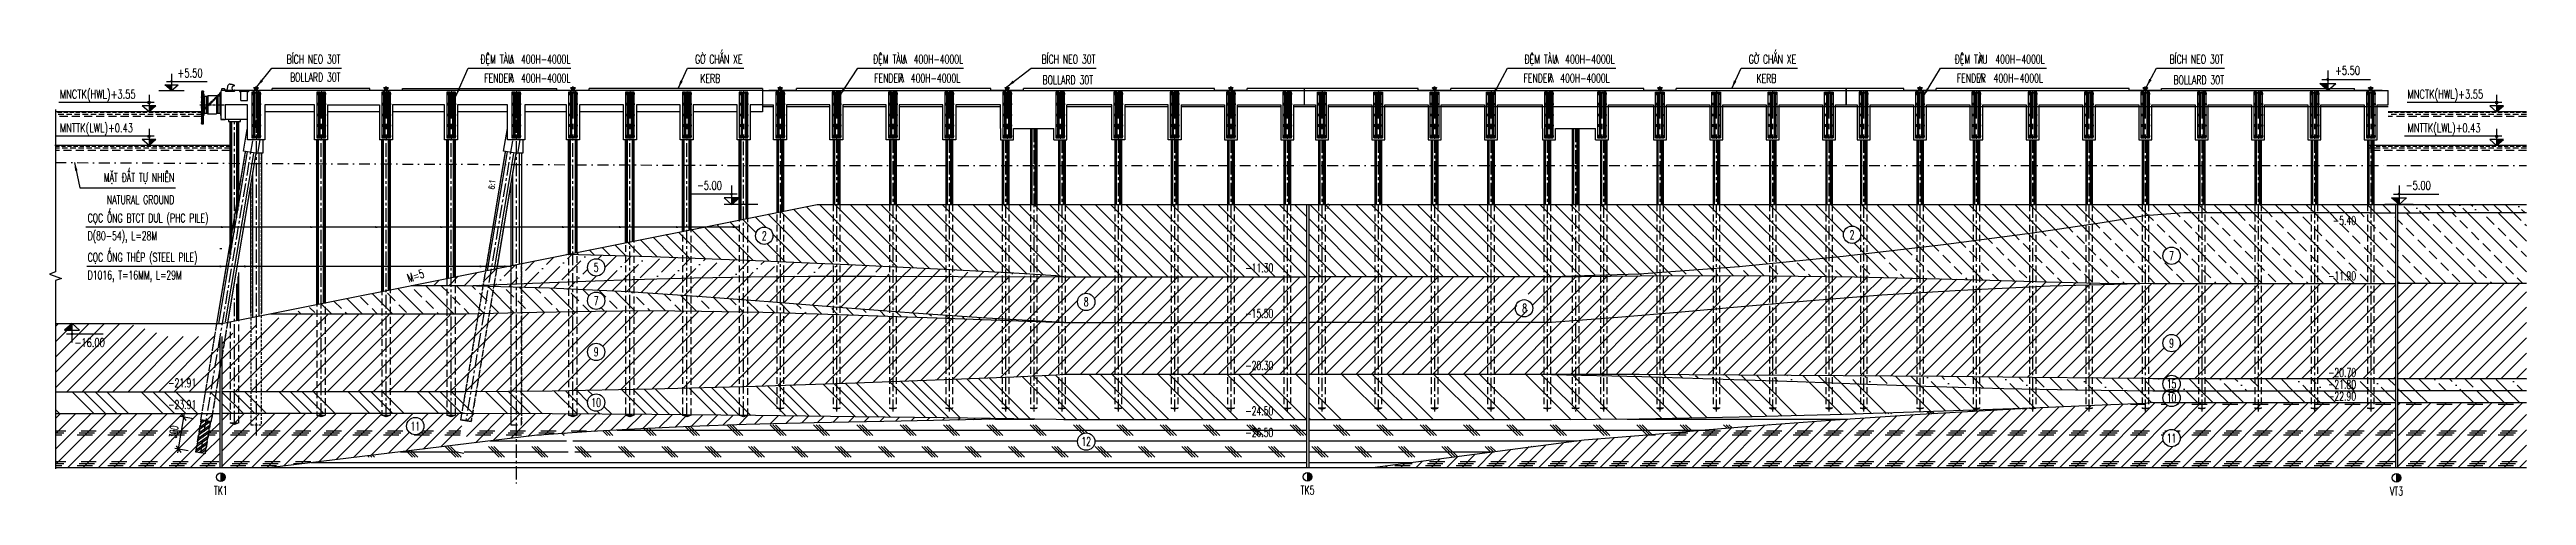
# Model space of a CAD drawing. Extents: x 109700 to 132561, y 54597 to 58712.
import ezdxf
from ezdxf.enums import TextEntityAlignment as Align

# ---------------------------------------------------------------- set-up
doc = ezdxf.new("R2010")
doc.units = 0
doc.header["$LTSCALE"] = 10
doc.header["$MEASUREMENT"] = 0
for name, pattern in [('CENTER', [2, 1.25, -0.25, 0.25, -0.25]), ('DASHDOT', [1, 0.5, -0.25, 0, -0.25]), ('HIDDEN', [0.375, 0.25, -0.125])]:
    doc.linetypes.add(name, pattern=pattern)
doc.layers.get('0').update_dxf_attribs({"color": 6, "linetype": 'CONTINUOUS'})
for name, color, linetype in [('BORDER', 6, 'CONTINUOUS'), ('Da', 9, 'CONTINUOUS'), ('Dem tau', 45, 'CONTINUOUS'), ('Dia chat', 8, 'CONTINUOUS'), ('Hatch', 8, 'CONTINUOUS'), ('Hatch coc', 7, 'CONTINUOUS'), ('Khuat 151', 151, 'HIDDEN'), ('Kich thuoc', 2, 'CONTINUOUS'), ('Lop dat', 171, 'CONTINUOUS'), ('Net tim', 6, 'CONTINUOUS'), ('Net vang', 8, 'CONTINUOUS'), ('Text', 4, 'CONTINUOUS'), ('Tim', 8, 'CENTER')]:
    doc.layers.add(name, color=color, linetype=linetype)
doc.styles.add('Chu thuong', font='vnsimple.shx', dxfattribs={"width": 0.75})
doc.styles.add('Kichthuoc', font='romans.shx', dxfattribs={"width": 0.6})
doc.styles.get("Standard").update_dxf_attribs({"font": 'vnsimpleh.shx', "width": 0.7})
doc.styles.add('Ten', font='Vharialn.ttf')
doc.linetypes.add('DAT_LINE', pattern='A,0.2,[2,g.shx,S=0.017,R=0,X=-0.017,Y=0],0.22', length=0.42)
doc.dimstyles.new('Dim 350', dxfattribs={"dimscale": 350, "dimtxt": 0.2, "dimasz": 0.15, "dimexe": 0.1, "dimexo": 0.2, "dimgap": 0.1, "dimtad": 1, "dimdec": 0, "dimlfac": -1, "dimzin": 0, "dimdsep": 46, "dimtxsty": 'Kichthuoc', "dimblk": 'OBLIQUE', "dimcen": 0.1, "dimdle": 0.1, "dimclrd": 2, "dimclre": 2, "dimclrt": 4, "dimadec": 0, "dimazin": 0, "dimtfac": 1, "dimtdec": 0, "dimtix": 1, "dimtmove": 1, "dimatfit": 3, "dimfxl": 1, "dimtolj": 1, "dimtzin": 0, "dimarcsym": 0})
doc.dimstyles.new('Dim 500', dxfattribs={"dimscale": 400, "dimtxt": 0.2, "dimasz": 0.15, "dimexe": 0.1, "dimexo": 0.2, "dimgap": 0.1, "dimtad": 1, "dimdec": 0, "dimlfac": -1, "dimzin": 0, "dimdsep": 46, "dimtxsty": 'Kichthuoc', "dimblk": 'OBLIQUE', "dimcen": 0.1, "dimdle": 0.1, "dimclrd": 2, "dimclre": 2, "dimclrt": 4, "dimadec": 0, "dimazin": 0, "dimtfac": 1, "dimtdec": 0, "dimtix": 1, "dimtmove": 1, "dimatfit": 3, "dimfxl": 1, "dimtolj": 1, "dimtzin": 0, "dimarcsym": 0})
doc.dimstyles.new('Le 500', dxfattribs={"dimscale": 500, "dimtxt": 0.2, "dimasz": 0.15, "dimexe": 0.1, "dimexo": 0.2, "dimgap": 0.1, "dimtad": 1, "dimdec": 0, "dimzin": 0, "dimdsep": 46, "dimtxsty": 'Kichthuoc', "dimblk": 'ARCHTICK', "dimcen": 0, "dimdle": 0.1, "dimclrd": 2, "dimclre": 2, "dimclrt": 256, "dimadec": 0, "dimazin": 0, "dimtfac": 1, "dimtdec": 0, "dimtix": 1, "dimtmove": 2, "dimatfit": 3, "dimfxl": 1, "dimtolj": 1, "dimtzin": 0, "dimarcsym": 0})
pattern_1 = [(0, (0, -7e-12), (0, 100), []), (135, (50, -50), (-200, -200), [141.42136, -141.42136]), (135, (75, -50), (-200, -200), [141.42136, -141.42136]), (135, (100, -50), (-200, -200), [141.42136, -141.42136])]
pattern_2 = [(45, (0, -7e-12), (-70.71068, 70.71068), []), (180, (70.7, -7e-12), (-6e-14, -282.8427), [141.42136, -141.42136]), (180, (88.4, 17.68), (-6e-14, -282.8427), [141.42136, -141.42136]), (180, (106.07, 35.36), (-6e-14, -282.8427), [141.42136, -141.42136])]

msp = doc.modelspace()

# ---------------------------------------------------------------- texts
at = {"layer": 'Text'}
for s, width, p in [('+5.50', 0.7, (110882.2, 58455.4)), ('+5.50', 0.7, (130794.8, 58479.8)), ('mnctk(hwl)+3.55', 0.7, (109796, 58260.4)), ('mnctk(hwl)+3.55', 0.7, (131463.4, 58260.4)), ('mnttk(lwl)+0.43', 0.7, (109796, 57948.4)), ('mnttk(lwl)+0.43', 0.7, (131463.4, 57948.4)), ('-5.00', 0.7, (115675.8, 57419)), ('-5.00', 0.7, (131447.9, 57419)), ('cäc èng btct d\xadl (phc pile)', 0.65, (110052, 57117.6)), ('d(80-54), l=28m', 0.65, (110052, 56953.4)), ('cäc èng thÐp (steel pile)', 0.65, (110052, 56755.2)), ('d1016, t=16mm, l=29m', 0.65, (110052, 56591)), ('-16.00', 0.7, (109931.7, 55967.5))]:
    msp.add_text(s, height=80, dxfattribs=dict(at, width=width)).set_placement(p)
at = {"layer": 'Text', "width": 0.65}
for s, p in [('bÝch neo 30t', (112385.7, 58582.8)), ('®Öm tµu  400h-4000l', (114508.3, 58582.8)), ('gê ch¾n xe', (116097, 58582.8)), ('®Öm tµu  400h-4000l', (118132.7, 58582.8)), ('bÝch neo 30t', (119353.4, 58582.8)), ('®Öm tµu  400h-4000l', (124145.7, 58582.8)), ('gê ch¾n xe', (125821.7, 58582.8)), ('®Öm tµu  400h-4000l', (128115.6, 58582.8)), ('bÝch neo 30t', (129764.6, 58582.8)), ('bollard 30t', (112385.7, 58416.6)), ('fender  400h-4000l', (114508.3, 58408.7)), ('kerb', (115889.6, 58406.4)), ('fender  400h-4000l', (118106.2, 58408.7)), ('bollard 30t', (119331, 58391.7)), ('fender  400h-4000l', (124100.2, 58408.7)), ('kerb', (125637.7, 58406.4)), ('fender  400h-4000l', (128099.4, 58408.7)), ('bollard 30t', (129769.1, 58391.7)), ('mÆt ®Êt tù nhiªn', (110852.1, 57492.1)), ('natural ground', (110852.1, 57286.9)), ('-5.40', (130988.8, 57094.3)), ('-11.30', (120995.6, 56657)), ('-11.90', (130988.8, 56584.4)), ('-15.50', (120995.6, 56237)), ('-20.30', (120995.6, 55757)), ('-21.91', (111054.4, 55595.5)), ('-20.70', (130988.8, 55692.6)), ('-21.80', (130988.8, 55582.6)), ('-22.90', (130988.8, 55472.6)), ('-23.91', (111054.4, 55395.5)), ('-24.50', (120995.6, 55337)), ('-26.50', (120995.6, 55137))]:
    msp.add_text(s, height=80, dxfattribs=at).set_placement(p, align=Align.RIGHT)
at = {"layer": 'Text', "ltscale": 2, "style": 'Chu thuong', "width": 0.75}
for p in [(113989.3, 58582.8), (117615.4, 58582.8), (123629.5, 58582.8), (127555, 58582.8), (113989.3, 58412.5), (117588.9, 58412.5), (123584, 58412.5), (127555, 58412.5)]:
    msp.add_text('V', height=80, rotation=180, dxfattribs=at).set_placement(p, align=Align.TOP_LEFT)
at = {"layer": 'Text', "width": 0.65}
for s, height, rotation, p in [('6:1', 54, 82.87498, (113804.9, 57418.2)), ('m=5', 80, 18.43495, (113017.4, 56561.9))]:
    msp.add_text(s, height=height, rotation=rotation, dxfattribs=at).set_placement(p)
at = {"layer": 'Text', "style": 'Ten'}
msp.add_text('2', height=50, dxfattribs=at).set_placement((121501.6, 57265), align=Align.MIDDLE)
at = {"layer": 'Text', "width": 0.65}
for s, p in [('2', (116296.4, 56993.6)), ('2', (126336.4, 57003.2)), ('5', (114745.4, 56701.7)), ('7', (129285.3, 56809.2)), ('7', (114745.4, 56394.5)), ('8', (119267.9, 56382.8)), ('8', (123314.6, 56324.2)), ('9', (129285.3, 56002.8)), ('9', (114745.4, 55922.1)), ('15', (129285.3, 55626.2)), ('10', (114745.4, 55454.6)), ('10', (129285.3, 55497.7)), ('11', (113076, 55236.9)), ('12', (119267.9, 55094.3)), ('11', (129285.3, 55127)), ('tk1', (111281.4, 54644)), ('tk5', (121311.4, 54646.3)), ('vt3', (131361.4, 54637.3))]:
    msp.add_text(s, height=80, dxfattribs=at).set_placement(p, align=Align.MIDDLE_CENTER)

# ---------------------------------------------------------------- blocks, each defined once
blk = doc.blocks.new('Dem CSS1600')
for p, q in [((-175, 125), (-180, 115)), ((-180, 115), (-180, -175)), ((-160, 125), (-175, 125)), ((-160, -175), (-160, 125)), ((-160, 125), (-160, 116)), ((-151, 77), (-156, 82)), ((-131, 77), (-151, 77)), ((-131, 77), (-121, 82)), ((-29, 81), (-39, 82)), ((-29, 81), (-9, 81)), ((-9, 81), (-4, 84)), ((-180, -175), (-160, -175)), ((-156, -83), (-151, -78)), ((-151, -78), (-131, -78)), ((-131, -78), (-121, -83)), ((-29, -81), (-39, -83)), ((-9, -81), (-29, -81)), ((-4, -83), (-9, -81))]:
    blk.add_line(p, q)
for points in [[(-160, -99), (-160, 99), (-156, 99), (-156, -99)], [(0, -99), (0, 99), (-4, 99), (-4, -99)]]:
    blk.add_lwpolyline(points, close=True)
for points in [[(-156, 82), (-156, -83)], [(-39, 82), (-121, 82)], [(-121, -83), (-39, -83)]]:
    blk.add_lwpolyline(points)
at = {"layer": 'Hatch'}
for p, q in [((-151, 77), (-151, -78)), ((-131, 77), (-131, -78)), ((-121, 82), (-121, -83)), ((-39, 82), (-39, -83)), ((-29, 81), (-29, -81)), ((-9, 81), (-9, -81))]:
    blk.add_line(p, q, dxfattribs=at)
at = {"layer": 'Net tim', "extrusion": (0, 0, -1)}
for centre in [(-178, 115), (-178, 80), (-178, 30), (-178, -20), (-178, -70), (-178, -120)]:
    blk.add_ellipse(centre, major_axis=(0, -2.16), ratio=0.475595, dxfattribs=at)
at = {"layer": 'Net tim'}
for centre in [(-178, 70), (-178, 20), (-178, -30), (-178, -80), (-178, -130), (-178, -170)]:
    blk.add_ellipse(centre, major_axis=(0, 2.16), ratio=0.475595, dxfattribs=at)
at = {"layer": 'Net vang'}
for p, q in [((-180, 75), (-170, 75)), ((-180, 25), (-170, 25)), ((-173, 115), (-178, 120)), ((-172, 125), (-174, 120)), ((-170, 116), (-174, 120)), ((-173, 115), (-173, -175)), ((-170, 116), (-170, -175)), ((-170, 116), (-160, 116)), ((-7, 94), (-4, 94)), ((-7, 93), (-7, 87)), ((-7, 92), (-4, 92)), ((-7, 88), (-4, 88)), ((-7, 86), (-4, 86)), ((-4, 96), (-4, 96)), ((-4, 96), (-4, 84)), ((-4, 93), (-4, 93)), ((-4, 92), (-4, 92)), ((-4, 88), (-4, 88)), ((-4, 87), (-4, 87)), ((-4, 84), (-4, 84)), ((-180, -25), (-170, -25)), ((-180, -75), (-170, -75)), ((-180, -125), (-170, -125))]:
    blk.add_line(p, q, dxfattribs=at)
for points in [[(-111, -8), (-115, -12, -1), (-122, -4), (-118, -1, -1)], [(-102, 7, 1), (-103, 8), (-114, -2, 1), (-112, -4)], [(-94, 9), (-98, 5, -1), (-105, 12), (-101, 16, -1)], [(-95, 10), (-99, 7, -1), (-103, 11), (-100, 15, -1)], [(-85, 24, 1), (-86, 25), (-97, 15, 1), (-95, 13)], [(-77, 26), (-80, 22, -1), (-88, 29), (-84, 33, -1)], [(-78, 27), (-82, 24, -1), (-86, 28), (-83, 31, -1)], [(-69, 39, 1), (-70, 41), (-80, 31, 1), (-78, 30)], [(-61, 41), (-65, 38, -1), (-72, 45), (-68, 48, -1)], [(-63, 43), (-66, 39, -1), (-70, 43), (-67, 47, -1)], [(-53, 55, 1), (-55, 56), (-64, 47, 1), (-63, 45)], [(-46, 57), (-49, 53, -1), (-56, 60), (-53, 64, -1)], [(-47, 58), (-51, 55, -1), (-55, 59), (-51, 62, -1)], [(-38, 70, 1), (-39, 71), (-48, 62, 1), (-47, 61)], [(-30, 72), (-34, 69, -1), (-41, 76), (-37, 79, -1)], [(-31, 73), (-35, 70, -1), (-39, 74), (-36, 78, -1)], [(-22, 85, 1), (-24, 87), (-33, 78, 1), (-31, 76)], [(-14, 88), (-18, 84, -1), (-25, 91), (-21, 95, -1)], [(-16, 89), (-19, 85, -1), (-23, 90), (-20, 93, -1)], [(-5, 103, 1), (-6, 104), (-17, 93, 1), (-16, 92)], [(-168, -53), (-165, -53, -1), (-165, -59), (-168, -59)], [(-153, -44, 1), (-154, -42), (-165, -53, 1), (-164, -54)], [(-145, -42), (-149, -45, -1), (-156, -38), (-152, -35, -1)], [(-147, -40), (-150, -44, -1), (-154, -40), (-151, -36, -1)], [(-136, -27, 1), (-137, -26), (-148, -36, 1), (-147, -37)], [(-128, -25), (-132, -28, -1), (-139, -21), (-135, -18, -1)], [(-130, -23), (-133, -27, -1), (-137, -23), (-134, -19, -1)], [(-119, -10, 1), (-120, -9), (-131, -19, 1), (-130, -21)], [(-112, -7), (-116, -10, -1), (-120, -6), (-117, -2, -1)]]:
    blk.add_lwpolyline(points, format="xyb", close=True, dxfattribs=at)
blk.add_lwpolyline([(-170, -51), (-165, -51, -1), (-165, -61), (-170, -61)], format="xyb", dxfattribs=at)
for centre, radius, start, end in [((-6, 93), 1.18, 125.2226, 234.7774), ((-1, 90), 6.01, 156.4634, 203.5366), ((-6, 87), 1.18, 125.2226, 234.7774)]:
    blk.add_arc(centre, radius, start, end, dxfattribs=at)
for points, knots in [([(0, 112), (-1, 112), (-2, 112), (-4, 111), (-4, 111), (-6, 111), (-7, 110), (-8, 110), (-8, 109), (-9, 109), (-9, 108), (-10, 108), (-10, 108), (-10, 107), (-10, 107), (-10, 106), (-11, 106), (-11, 105), (-11, 105), (-11, 104), (-11, 104), (-10, 104), (-10, 103), (-10, 103), (-10, 103), (-10, 102), (-9, 102), (-9, 101), (-9, 101), (-8, 101), (-8, 100), (-6, 100), (-6, 99), (-5, 99), (-4, 99), (-3, 98), (-2, 98), (-1, 98), (0, 98), (0, 98)], [1.570796, 1.570796, 1.570796, 1.570796, 1.8386, 1.8386, 2.10867, 2.10867, 2.37874, 2.37874, 2.552986, 2.552986, 2.698933, 2.698933, 2.844881, 2.844881, 2.955375, 2.955375, 3.065869, 3.065869, 3.176363, 3.176363, 3.286857, 3.286857, 3.397351, 3.397351, 3.507845, 3.507845, 3.618339, 3.618339, 3.728833, 3.728833, 3.943994, 3.943994, 4.159155, 4.159155, 4.374316, 4.374316, 4.589477, 4.589477, 4.712389, 4.712389, 4.712389, 4.712389]), ([(0, 109), (0, 109), (-1, 109), (-1, 109), (-2, 109), (-3, 108), (-3, 108), (-4, 108), (-4, 108), (-5, 108), (-6, 107), (-6, 107), (-6, 107), (-7, 107), (-7, 106), (-7, 106), (-7, 106), (-7, 106), (-7, 106), (-7, 106), (-7, 106), (-8, 105), (-8, 105), (-8, 105), (-8, 105), (-8, 105), (-8, 105), (-8, 105), (-8, 105), (-8, 105), (-8, 105), (-8, 105), (-8, 105), (-8, 105), (-8, 105), (-8, 105), (-7, 104), (-7, 104), (-7, 104), (-7, 104), (-7, 104), (-7, 104), (-7, 104), (-7, 103), (-7, 103), (-6, 103), (-6, 103), (-6, 103), (-6, 103), (-5, 102), (-5, 102), (-4, 102), (-3, 102), (-3, 102), (-2, 101), (-1, 101), (-1, 101), (0, 101), (0, 101), (0, 101)], [1.570796, 1.570796, 1.570796, 1.570796, 1.693364, 1.693364, 1.864632, 1.864632, 2.035899, 2.035899, 2.207166, 2.207166, 2.378434, 2.378434, 2.549701, 2.549701, 2.720969, 2.720969, 2.825107, 2.825107, 2.901902, 2.901902, 2.955263, 2.955263, 3.001966, 3.001966, 3.048669, 3.048669, 3.090389, 3.090389, 3.13211, 3.13211, 3.215551, 3.215551, 3.268046, 3.268046, 3.31345, 3.31345, 3.358854, 3.358854, 3.427341, 3.427341, 3.495829, 3.495829, 3.625524, 3.625524, 3.735142, 3.735142, 3.844761, 3.844761, 4.008383, 4.008383, 4.172004, 4.172004, 4.335625, 4.335625, 4.499247, 4.499247, 4.662868, 4.662868, 4.712389, 4.712389, 4.712389, 4.712389])]:
    blk.add_open_spline(points, degree=3, knots=knots, dxfattribs=at)
at = {"layer": 'Tim', "ltscale": 1.5}
for p, q in [((-176, 115), (-180, 115)), ((-176, 80), (-180, 80)), ((-176, 70), (-180, 70)), ((-176, 30), (-180, 30)), ((-176, 20), (-180, 20)), ((-178, 118), (-178, 112)), ((-178, 83), (-178, 77)), ((-178, 67), (-178, 73)), ((-178, 33), (-178, 27)), ((-178, 17), (-178, 23)), ((-176, -20), (-180, -20)), ((-176, -30), (-180, -30)), ((-176, -70), (-180, -70)), ((-176, -80), (-180, -80)), ((-176, -120), (-180, -120)), ((-176, -130), (-180, -130)), ((-176, -170), (-180, -170)), ((-178, -17), (-178, -23)), ((-178, -33), (-178, -27)), ((-178, -67), (-178, -73)), ((-178, -83), (-178, -77)), ((-178, -117), (-178, -123)), ((-178, -133), (-178, -127)), ((-178, -173), (-178, -167))]:
    blk.add_line(p, q, dxfattribs=at)
at = {"layer": 'Tim', "ltscale": 4}
for p, q in [((-152, 90), (-165, 90)), ((-152, -90), (-165, -90))]:
    blk.add_line(p, q, dxfattribs=at)
at = {"layer": 'Tim'}
for p, q in [((-13, 105), (0, 105)), ((-13, 90), (6, 90)), ((-4, 99), (-4, 113))]:
    blk.add_line(p, q, dxfattribs=at)
at = {"layer": 'Tim', "ltscale": 2}
blk.add_line((-194, 0), (40, 0), dxfattribs=at)
blk = doc.blocks.new('Lamda 400H-3500L (mdung)')
at = {"layer": 'Dem tau'}
for p, q in [((0, 405), (0, -15)), ((27, 405), (0, 405)), ((16, 405), (16, -15)), ((16, 405), (24, 400)), ((27, 405), (38, 400)), ((27, 396), (27, -6)), ((53, 395), (27, 395)), ((53, 405), (42, 400)), ((80, 405), (53, 405)), ((53, 396), (53, -6)), ((64, 405), (56, 400)), ((64, 405), (64, -15)), ((80, -15), (80, 405)), ((0, -15), (27, -15)), ((27, -15), (0, -15)), ((16, -15), (24, -10)), ((53, -5), (27, -5)), ((27, -15), (38, -10)), ((53, -15), (42, -10)), ((80, -15), (53, -15)), ((53, -15), (80, -15)), ((64, -15), (56, -10))]:
    blk.add_line(p, q, dxfattribs=at)
for points in [[(12, 384), (12, 396), (0, 396), (0, 384)], [(12, 289), (12, 301), (0, 301), (0, 289)], [(68, 384), (68, 396), (80, 396), (80, 384)], [(68, 289), (68, 301), (80, 301), (80, 289)], [(12, 189), (12, 201), (0, 201), (0, 189)], [(12, 91), (12, 103), (0, 103), (0, 91)], [(12, -6), (12, 6), (0, 6), (0, -6)], [(68, 189), (68, 201), (80, 201), (80, 189)], [(68, 91), (68, 103), (80, 103), (80, 91)], [(68, -6), (68, 6), (80, 6), (80, -6)]]:
    blk.add_lwpolyline(points, close=True, dxfattribs=at)
for centre, radius, start, end in [((23, 396), 4.05, 358.0764, 68.0888), ((40, 404), 5, 242.8611, 297.1389), ((57, 396), 4.05, 111.9112, 181.9236), ((23, -6), 4.05, 291.9112, 1.9236), ((40, -14), 5, 62.8611, 117.1389), ((57, -6), 4.05, 178.0764, 248.0888)]:
    blk.add_arc(centre, radius, start, end, dxfattribs=at)
at = {"layer": 'Dem tau', "extrusion": (0, 0, -1)}
for centre in [(8, 390), (8, 295), (8, 195), (8, 97), (8, 0)]:
    blk.add_ellipse(centre, major_axis=(0, 4.2), ratio=0.5, dxfattribs=at)
at = {"layer": 'Dem tau'}
for centre in [(72, 390), (72, 295), (72, 195), (72, 97), (72, 0)]:
    blk.add_ellipse(centre, major_axis=(0, 4.2), ratio=0.5, dxfattribs=at)
at = {"layer": 'Tim', "ltscale": 5}
for p, q in [((14, 390), (-3, 390)), ((14, 295), (-3, 295)), ((8, 382), (8, 399)), ((8, 286), (8, 304)), ((66, 390), (83, 390)), ((66, 295), (83, 295)), ((72, 382), (72, 399)), ((72, 286), (72, 304)), ((14, 195), (-3, 195)), ((14, 97), (-3, 97)), ((8, 187), (8, 204)), ((8, 89), (8, 107)), ((8, -8), (8, 9)), ((66, 195), (83, 195)), ((66, 97), (83, 97)), ((72, 187), (72, 204)), ((72, 89), (72, 107)), ((72, -8), (72, 9)), ((14, 0), (-3, 0)), ((66, 0), (83, 0))]:
    blk.add_line(p, q, dxfattribs=at)
at = {"layer": 'Tim', "ltscale": 20}
blk.add_line((40, 414), (40, -26), dxfattribs=at)
blk = doc.blocks.new('_ArchTick')
at = {"color": 0, "linetype": 'ByBlock', "const_width": 0.15}
blk.add_lwpolyline([(-0.5, -0.5), (0.5, 0.5)], dxfattribs=at)
blk = doc.blocks.new('_Oblique')
at = {"color": 0, "linetype": 'ByBlock', "lineweight": -2}
blk.add_line((-0.5, -0.5), (0.5, 0.5), dxfattribs=at)
blk = doc.blocks.new('*D65')
at = {"layer": 'Kich thuoc', "color": 2, "lineweight": -2}
for p, q in [((110885, 54990), (110946, 55355)), ((111029, 55305), (110905, 55326)), ((110980, 55010), (110856, 55030))]:
    blk.add_line(p, q, dxfattribs=at)
at = {"layer": 'Kich thuoc', "color": 2, "lineweight": -2, "xscale": 52.5, "yscale": 52.5, "zscale": 52.5}
for p, rotation in [((110940, 55320), 80.53767779245418), ((110891, 55024), 260.5376777924541)]:
    blk.add_blockref('_Oblique', p, dxfattribs=dict(at, rotation=rotation))
at = {"layer": 'Kich thuoc', "color": 4, "insert": (110846, 55184), "char_height": 70, "attachment_point": 5, "rotation": 80.5377, "style": 'Kichthuoc'}
blk.add_mtext('\\A1;300', dxfattribs=at)
blk = doc.blocks.new('Md bich neo 200T')
at = {"layer": 'Net tim'}
blk.add_lwpolyline([(-52, 0), (-55, 6, -0.414214), (-50, 11), (50, 11, -0.414214), (55, 6), (52, 0)], format="xyb", close=True, dxfattribs=at)
for points in [[(-22, 25, 0.085878), (-24, 41, 0.317057), (-31, 46), (-32, 46, -0.869214), (-34, 62, -0.140625), (34, 62, -0.869214), (32, 46), (31, 46, 0.317057), (24, 41, 0.085878), (22, 25)], [(30, 11, -0.414214), (22, 19), (22, 45, 1), (-22, 45), (-22, 19, -0.414214), (-30, 11)]]:
    blk.add_lwpolyline(points, format="xyb", dxfattribs=at)
at = {"layer": 'Tim', "ltscale": 25}
blk.add_line((0, 0), (0, 82), dxfattribs=at)
blk = doc.blocks.new('A$C4AE13D6C')
at = {"layer": 'Net tim', "xscale": 0.5, "yscale": 0.5, "zscale": 0.5}
blk.add_blockref('Md bich neo 200T', (0, -2.75), dxfattribs=at)

# ---------------------------------------------------------------- dimensions: what is measured, and where the dimension line sits
at = {"layer": 'Kich thuoc'}
dim = msp.add_linear_dim(base=(110940, 55320.4), p1=(111049.1, 54998.1), p2=(111098.4, 55294), angle=260.53768, dimstyle='Dim 350', dxfattribs=at)
dim.commit()
dim.dimension.update_dxf_attribs({"geometry": '*D65', "text_midpoint": (110846.3, 55183.9)})

# ---------------------------------------------------------------- hatches: boundary and pattern name
at = {"layer": 'Dia chat'}
h = msp.add_hatch(dxfattribs=at)
h.set_pattern_fill('ANSI31', color=256, scale=800, angle=90, style=0)
h.paths.add_polyline_path([(116216.4, 56993.6, -1), (116376.4, 56993.6, -1)], flags=16)
h.paths.add_polyline_path([(116259.1, 56933.6), (116333.8, 56933.6), (116333.8, 57053.6), (116259.1, 57053.6)], flags=8)
h.paths.add_polyline_path([(120723.1, 56637), (121015.6, 56637), (121015.6, 56757), (120723.1, 56757)], flags=24)
h.paths.add_polyline_path([(116783.8, 57283.2), (114471, 56820.3), (115258.9, 56799), (116216.3, 56763.9), (117140.2, 56723.7), (117958.6, 56683.5), (118599.6, 56648.4), (118991.2, 56623.6), (119061.4, 56614.2), (121301.4, 56614.2), (121301.4, 57283.2)])
h = msp.add_hatch(dxfattribs=at)
h.set_pattern_fill('ANSI31', color=256, scale=800, angle=90, style=0)
h.paths.add_polyline_path([(128645, 57112), (129039.1, 57178.9), (129398.6, 57204.2), (131111.4, 57204.2), (131351.4, 57204.2), (131351.4, 57283.2), (121321.4, 57283.2), (121321.4, 56614.2), (123561.4, 56614.2), (124372.1, 56639.6), (125293.5, 56706.4), (126253.5, 56800.9), (127180.2, 56909.2), (128001.4, 57017.5)])
h.paths.add_polyline_path([(126416.4, 57003.2, -1), (126256.4, 57003.2, -1)], flags=16)
h.paths.add_polyline_path([(126299.1, 56943.2), (126373.8, 56943.2), (126373.8, 57063.2), (126299.1, 57063.2)], flags=8)
h.paths.add_polyline_path([(121473.1, 57227.3), (121530, 57227.3), (121530, 57302.6), (121473.1, 57302.6)], flags=9)
h = msp.add_hatch(dxfattribs=at)
h.set_pattern_fill('ANSI33', color=256, scale=800, angle=90, style=0)
h.paths.add_polyline_path([(131351.4, 57204.2), (131111.4, 57204.2), (129398.6, 57204.2), (129039.1, 57178.9), (128645, 57112), (128001.4, 57017.5), (127180.2, 56909.2), (126253.5, 56800.9), (125293.5, 56706.4), (124372.1, 56639.6), (123561.4, 56614.2), (124654.2, 56625.7), (125577.7, 56625.1), (126359.7, 56615.8), (127027.6, 56600.9), (127609.1, 56584), (128131.8, 56568.4), (128623.4, 56557.3), (129111.4, 56554.2), (131351.4, 56554.2)])
h.paths.add_polyline_path([(129205.3, 56809.2, -1), (129365.3, 56809.2, -1)], flags=16)
h.paths.add_polyline_path([(129247.9, 56749.2), (129322.6, 56749.2), (129322.6, 56869.2), (129247.9, 56869.2)], flags=8)
h.paths.add_polyline_path([(130716.3, 56564.4), (131008.8, 56564.4), (131008.8, 56684.4), (130716.3, 56684.4)], flags=24)
h.paths.add_polyline_path([(130746, 57074.3), (131008.8, 57074.3), (131008.8, 57194.3), (130746, 57194.3)], flags=24)
h = msp.add_hatch(dxfattribs=at)
h.set_pattern_fill('ANSI33', color=256, scale=800, angle=90, style=0)
h.paths.add_polyline_path([(132561.1, 57204.2), (131611.4, 57204.2), (131371.4, 57204.2), (131371.4, 56554.2), (132561.1, 56554.2)])
h = msp.add_hatch(dxfattribs=at)
h.set_pattern_fill('ANSI36', color=256, scale=800, style=0)
h.paths.add_polyline_path([(114665.4, 56701.7, -1), (114825.4, 56701.7, -1)], flags=16)
h.paths.add_polyline_path([(114708.1, 56641.7), (114782.7, 56641.7), (114782.7, 56761.7), (114708.1, 56761.7)], flags=8)
h.paths.add_polyline_path([(114471, 56820.3), (113037, 56533.2), (113531.4, 56533.2), (114393.5, 56565.3), (115077.2, 56589.1), (115647.3, 56605.8), (116168.5, 56616.2), (116705.8, 56621.3), (117323.8, 56622.1), (118087.4, 56619.4), (119061.4, 56614.2), (118991.2, 56623.6), (118599.6, 56648.4), (117958.6, 56683.5), (117140.2, 56723.7), (116216.3, 56763.9), (115258.9, 56799)])
h = msp.add_hatch(dxfattribs=at)
h.set_pattern_fill('ANSI33', color=256, scale=800, angle=90, style=0)
h.paths.add_polyline_path([(114665.4, 56394.5, -1), (114825.4, 56394.5, -1)], flags=16)
h.paths.add_polyline_path([(114708.1, 56334.5), (114782.7, 56334.5), (114782.7, 56454.5), (114708.1, 56454.5)], flags=8)
h.paths.add_polyline_path([(112808.5, 56343.6), (112996.7, 56406.4), (112958.8, 56520.3), (112770.5, 56457.5)], flags=24)
h.paths.add_polyline_path([(113037, 56533.2), (112202.1, 56366.1), (111923.5, 56273.2), (113531.4, 56273.2), (114196.3, 56288.8), (114739.1, 56299), (115224.6, 56302.8), (115717.7, 56299.4), (116283.1, 56287.7), (116985.7, 56266.9), (117890.2, 56236.1), (119061.4, 56194.2), (118347.9, 56232.2), (117673.7, 56278.4), (117022.3, 56329.4), (116377.3, 56381.6), (115722.2, 56431.7), (115040.5, 56475.9), (114315.7, 56511), (113531.4, 56533.2)])
h = msp.add_hatch(dxfattribs=at)
h.set_pattern_fill('ANSI31', color=256, scale=800, style=0)
h.paths.add_polyline_path([(121301.4, 56614.2), (119061.4, 56614.2), (118087.4, 56619.4), (117323.8, 56622.1), (116705.8, 56621.3), (116168.5, 56616.2), (115647.3, 56605.8), (115077.2, 56589.1), (114393.5, 56565.3), (113531.4, 56533.2), (114315.7, 56511), (115040.5, 56475.9), (115722.2, 56431.7), (116377.3, 56381.6), (117022.3, 56329.4), (117673.7, 56278.4), (118347.9, 56232.2), (119061.4, 56194.2), (121301.4, 56194.2)])
h.paths.add_polyline_path([(119347.9, 56382.8, -1), (119187.9, 56382.8, -1)], flags=16)
h.paths.add_polyline_path([(119230.6, 56322.8), (119305.3, 56322.8), (119305.3, 56442.8), (119230.6, 56442.8)], flags=8)
h.paths.add_polyline_path([(120713.1, 56217), (121015.6, 56217), (121015.6, 56337), (120713.1, 56337)], flags=24)
h = msp.add_hatch(dxfattribs=at)
h.set_pattern_fill('ANSI31', color=256, scale=800, style=0)
h.paths.add_polyline_path([(127340.4, 56489.8), (128165.4, 56527.2), (129111.4, 56554.2), (128623.4, 56557.3), (128131.8, 56568.4), (127609.1, 56584), (127027.6, 56600.9), (126359.7, 56615.8), (125577.7, 56625.1), (124654.2, 56625.7), (123561.4, 56614.2), (121321.4, 56614.2), (121321.4, 56194.2), (123561.4, 56194.2), (124174.4, 56238.8), (124761.4, 56288.7), (125347, 56341.4), (125955.7, 56394.2), (126612, 56444.6)])
edge = h.paths.add_edge_path(flags=16)
edge.add_arc((123314.6, 56382.8), 80, 0, 360)
h = msp.add_hatch(dxfattribs=at)
h.set_pattern_fill('ANSI34', color=256, scale=600, angle=90, style=0)
h.paths.add_polyline_path([(111271.4, 55553.2), (109755.2, 55553.2), (109755.2, 55353.2), (111271.4, 55353.2)])
h.paths.add_polyline_path([(110784.3, 55375.5), (111074.4, 55375.5), (111074.4, 55495.5), (110784.3, 55495.5)], flags=24)
h = msp.add_hatch(dxfattribs=at)
h.set_pattern_fill('ANSI34', color=256, scale=600, angle=90, style=0)
h.paths.add_polyline_path([(121301.4, 55714.2), (119061.4, 55714.2), (118991.2, 55707.3), (118599.6, 55689.1), (117958.6, 55663.3), (117140.2, 55633.7), (116216.3, 55604.2), (115258.9, 55578.4), (114340, 55560.1), (113531.4, 55553.2), (111291.4, 55553.2), (111291.4, 55353.2), (113531.4, 55353.2), (114340, 55350.7), (115258.9, 55344), (116216.3, 55334.6), (117140.2, 55323.7), (117958.6, 55312.9), (118599.6, 55303.4), (118991.2, 55296.8), (119061.4, 55294.2), (121301.4, 55294.2)])
h.paths.add_polyline_path([(114665.4, 55454.6, -1), (114825.4, 55454.6, -1)], flags=16)
h.paths.add_polyline_path([(114688.2, 55394.6), (114802.5, 55394.6), (114802.5, 55514.6), (114688.2, 55514.6)], flags=24)
h.paths.add_polyline_path([(120703.2, 55317), (121015.6, 55317), (121015.6, 55437), (120703.2, 55437)], flags=24)
h = msp.add_hatch(dxfattribs=at)
h.set_pattern_fill('ANSI34', color=256, scale=800, angle=90, style=0)
h.paths.add_polyline_path([(131351.4, 55564.2), (129335.8, 55564.2, -0.0114491), (129332.9, 55562, -0.2375623), (129365.3, 55497.7, -0.1446513), (129352.4, 55454.2), (131351.4, 55454.2)])
h.paths.add_polyline_path([(129205.3, 55497.7, -0.2375623), (129237.6, 55562, -0.0114491), (129234.7, 55564.2), (129111.4, 55564.2), (128399.7, 55571.9), (127738.9, 55585.5), (127106.3, 55603.5), (126478.8, 55624.8), (125833.5, 55647.8), (125147.5, 55671.3), (124397.8, 55693.9), (123561.4, 55714.2), (121321.4, 55714.2), (121321.4, 55294.2), (123561.4, 55294.2), (124372.1, 55301.1), (125293.5, 55319.2), (126253.5, 55344.8), (127180.2, 55374.2), (128001.4, 55403.6), (128645, 55429.2), (129039.1, 55447.3), (129111.4, 55454.2), (129218.1, 55454.2, -0.1446513)])
h.paths.add_polyline_path([(130696.5, 55452.6), (131008.8, 55452.6), (131008.8, 55572.6), (130696.5, 55572.6)], flags=9)
h = msp.add_hatch(dxfattribs=at)
h.set_pattern_fill('ANSI34', color=256, scale=800, angle=90, style=0)
h.paths.add_polyline_path([(132561.1, 55564.2), (131371.4, 55564.2), (131371.4, 55454.2), (132561.1, 55454.2)])
at = {"layer": 'Hatch'}
h = msp.add_hatch(dxfattribs=at)
h.set_pattern_fill('ANSI31', color=256, scale=800, style=0)
h.paths.add_polyline_path([(131351.4, 56554.2), (129111.4, 56554.2), (128165.4, 56527.2), (127340.4, 56489.8), (126612, 56444.6), (125955.7, 56394.2), (125347, 56341.4), (124761.4, 56288.7), (124174.4, 56238.8), (123561.4, 56194.2), (121321.4, 56194.2), (121321.4, 55714.2), (123561.4, 55714.2), (124372.1, 55712.5), (125293.5, 55708), (126253.5, 55701.6), (127180.2, 55694.2), (128001.4, 55686.9), (128645, 55680.5), (129039.1, 55675.9), (129111.4, 55674.2), (129221.3, 55674.2, -0.5002199), (129349.3, 55674.2), (131351.4, 55674.2)])
h.paths.add_polyline_path([(129365.3, 56002.8, -1), (129205.3, 56002.8, -1)], flags=16)
h.paths.add_polyline_path([(129249.2, 55942.8), (129321.4, 55942.8), (129321.4, 56062.8), (129249.2, 56062.8)], flags=8)
h.paths.add_polyline_path([(130696.5, 55672.6), (131008.8, 55672.6), (131008.8, 55792.6), (130696.5, 55792.6)], flags=9)
h = msp.add_hatch(dxfattribs=at)
h.set_pattern_fill('ANSI31', color=256, scale=800, style=0)
h.paths.add_polyline_path([(132561.1, 56554.2), (131371.4, 56554.2), (131371.4, 55674.2), (132561.1, 55674.2)])
h = msp.add_hatch(dxfattribs=at)
h.set_pattern_fill('ANSI31', color=256, scale=800, style=0)
h.paths.add_polyline_path([(121301.4, 56194.2), (119061.4, 56194.2), (117890.2, 56236.1), (116985.7, 56266.9), (116283.1, 56287.7), (115717.7, 56299.4), (115224.6, 56302.8), (114739.1, 56299), (114196.3, 56288.8), (113531.4, 56273.2), (111923.5, 56273.2), (111291.4, 56062.5), (111291.4, 55553.2), (113531.4, 55553.2), (114340, 55560.1), (115258.9, 55578.4), (116216.3, 55604.2), (117140.2, 55633.7), (117958.6, 55663.3), (118599.6, 55689.1), (118991.2, 55707.3), (119061.4, 55714.2), (121301.4, 55714.2)])
h.paths.add_polyline_path([(114665.4, 55922.1, -1), (114825.4, 55922.1, -1)], flags=16)
h.paths.add_polyline_path([(114709.3, 55862.1), (114781.5, 55862.1), (114781.5, 55982.1), (114709.3, 55982.1)], flags=8)
h.paths.add_polyline_path([(120703.2, 55737), (121015.6, 55737), (121015.6, 55857), (120703.2, 55857)], flags=24)
h = msp.add_hatch(dxfattribs=at)
h.set_pattern_fill('ANSI31', color=256, scale=800, style=0)
h.paths.add_polyline_path([(111271.4, 56063.2), (110793.5, 56063.2), (110578.2, 56135), (110573.4, 56134), (110559.2, 56134), (110548.9, 56136.5), (110538.1, 56143.3), (110533.9, 56149.7), (110433.5, 56183.2), (109908.2, 56183.2), (109977.5, 56122.6), (109838.9, 56122.6), (109908.2, 56183.2), (109755.2, 56183.2), (109755.2, 55553.2), (111271.4, 55553.2)])
h.paths.add_polyline_path([(110794.2, 55575.5), (111074.4, 55575.5), (111074.4, 55695.5), (110794.2, 55695.5)], flags=24)
h.paths.add_polyline_path([(109911.7, 55947.5), (110234.4, 55947.5), (110234.4, 56067.5), (109911.7, 56067.5)], flags=24)
h = msp.add_hatch(dxfattribs=at)
h.set_pattern_fill('ANSI36', color=256, scale=800, angle=90, style=0)
h.paths.add_polyline_path([(131351.4, 55674.2), (129349.3, 55674.2, -0.1621874), (129365.3, 55626.2, -0.2254999), (129335.8, 55564.2), (131351.4, 55564.2)])
h.paths.add_polyline_path([(129205.3, 55626.2, -0.1621874), (129221.3, 55674.2), (129111.4, 55674.2), (129039.1, 55675.9), (128645, 55680.5), (128001.4, 55686.9), (127180.2, 55694.2), (126253.5, 55701.6), (125293.5, 55708), (124372.1, 55712.5), (123561.4, 55714.2), (124397.8, 55693.9), (125147.5, 55671.3), (125833.5, 55647.8), (126478.8, 55624.8), (127106.3, 55603.5), (127738.9, 55585.5), (128399.7, 55571.9), (129111.4, 55564.2), (129234.7, 55564.2, -0.2254999)])
h.paths.add_polyline_path([(130706.4, 55562.6), (131008.8, 55562.6), (131008.8, 55682.6), (130706.4, 55682.6)], flags=9)
h = msp.add_hatch(dxfattribs=at)
h.set_pattern_fill('ANSI36', color=256, scale=800, angle=90, style=0)
h.paths.add_polyline_path([(132561.1, 55674.2), (131371.4, 55674.2), (131371.4, 55564.2), (132561.1, 55564.2)])
h = msp.add_hatch(dxfattribs=at)
h.set_pattern_fill('CORK', color=256, scale=800, angle=45, style=0)
h.set_pattern_definition(pattern_2)
h.paths.add_polyline_path([(112996, 55236.9, -1), (113156, 55236.9, -1)], flags=16)
h.paths.add_polyline_path([(111187.2, 55279.2), (111137.9, 54983.3), (111049.1, 54998.1), (111098.4, 55294)], flags=16)
h.paths.add_polyline_path([(110782.7, 55122.1), (110806.2, 55263.1), (110909.8, 55245.8), (110886.3, 55104.8)], flags=24)
h.paths.add_polyline_path([(111939.7, 55185.3), (111963.2, 55044.2), (111859.6, 55027), (111836.1, 55168)], flags=24)
h.paths.add_polyline_path([(113184.6, 55121.7), (113208.1, 55262.8), (113311.7, 55245.5), (113288.2, 55104.5)], flags=24)
h.paths.add_polyline_path([(114345.6, 55186.2), (114369.1, 55045.2), (114265.5, 55027.9), (114242, 55169)], flags=24)
h.paths.add_polyline_path([(113030, 55176.9), (113122, 55176.9), (113122, 55296.9), (113030, 55296.9)], flags=8)
h.paths.add_polyline_path([(111291.4, 55353.2), (111291.4, 54853.1), (111726, 54853.1), (113475.5, 55065.2), (113513.2, 55291.5), (113572.4, 55281.7), (113537.6, 55072.7), (114176, 55150.1), (114698.7, 55186), (115158.8, 55213.3), (115615.7, 55234.4), (116128.8, 55251.7), (116757.6, 55267.3), (117561.4, 55283.8), (118599.6, 55303.4), (117958.6, 55312.9), (117140.2, 55323.7), (116216.3, 55334.6), (115258.9, 55344), (114340, 55350.7), (113531.4, 55353.2)])
h.paths.add_polyline_path([(111271.4, 54853.1), (111271.4, 55353.2), (109755.2, 55353.2), (109755.2, 54853.1)])
h = msp.add_hatch(dxfattribs=at)
h.set_pattern_fill('CORK', color=256, scale=800, style=0)
h.set_pattern_definition(pattern_1)
h.paths.add_polyline_path([(123863.7, 55108.5), (124173.4, 55130.7), (124522.8, 55160.4), (124944.4, 55197.1), (125470.6, 55240.3), (126133.9, 55289.4), (126966.7, 55344), (128001.4, 55403.6), (127180.2, 55374.2), (126253.5, 55344.8), (125293.5, 55319.2), (124372.1, 55301.1), (123561.4, 55294.2), (121321.4, 55294.2), (121321.4, 54853.1), (121910.2, 54853.1)])
h = msp.add_hatch(dxfattribs=at)
h.set_pattern_fill('CORK', color=256, scale=800, angle=45, style=0)
h.set_pattern_definition(pattern_2)
h.paths.add_polyline_path([(131351.4, 55454.2), (129352.4, 55454.2, -0.543823), (129218.1, 55454.2), (129111.4, 55454.2), (129039.1, 55447.3), (128645, 55429.2), (128001.4, 55403.6), (126966.7, 55344), (126133.9, 55289.4), (125470.6, 55240.3), (124944.4, 55197.1), (124522.8, 55160.4), (124173.4, 55130.7), (123863.7, 55108.5), (121910.2, 54853.1), (131351.4, 54853.1)])
h.paths.add_polyline_path([(129205.3, 55127, -1), (129365.3, 55127, -1)], flags=16)
h.paths.add_polyline_path([(129239.3, 55067), (129331.3, 55067), (129331.3, 55187), (129239.3, 55187)], flags=8)
h = msp.add_hatch(dxfattribs=at)
h.set_pattern_fill('CORK', color=256, scale=800, angle=45, style=0)
h.set_pattern_definition(pattern_2)
h.paths.add_polyline_path([(132561.1, 55454.2), (131371.4, 55454.2), (131371.4, 54853.1), (132561.1, 54853.1)])
h = msp.add_hatch(dxfattribs=at)
h.set_pattern_fill('ANSI32', color=256, scale=100, angle=-9.46232, style=0)
h.set_pattern_definition([(35.53768, (108591.636, -34022.94), (-21.796432, 30.515005), []), (35.53768, (108609.073, -34025.847), (-21.796432, 30.515005), [])])
h.paths.add_polyline_path([(111142.8, 55286.6), (111098.4, 55294), (111049.1, 54998.1), (111093.5, 54990.7)])
h.paths.add_polyline_path([(111187.2, 55279.2), (111142.8, 55286.6), (111093.5, 54990.7), (111137.9, 54983.3)])
h = msp.add_hatch(dxfattribs=at)
h.set_pattern_fill('CORK', color=256, scale=800, style=0)
h.set_pattern_definition(pattern_1)
h.paths.add_polyline_path([(121301.4, 55294.2), (119061.4, 55294.2), (118991.2, 55296.8), (118599.6, 55303.4), (117561.4, 55283.8), (116757.6, 55267.3), (116128.8, 55251.7), (115615.7, 55234.4), (115158.8, 55213.3), (114698.7, 55186), (114519.3, 55173.7), (114548.9, 54995.6), (114489.8, 54985.7), (114459.1, 55169.5), (114176, 55150.1), (113537.6, 55072.7), (113523.1, 54985.7), (113463.9, 54995.6), (113475.5, 55065.2), (111726, 54853.1), (121301.4, 54853.1)])
h.paths.add_polyline_path([(119187.9, 55094.3, -1), (119347.9, 55094.3, -1)], flags=16)
h.paths.add_polyline_path([(114345.6, 55186.2), (114369.1, 55045.2), (114265.5, 55027.9), (114242, 55169)], flags=25)
h.paths.add_polyline_path([(119210.8, 55034.3), (119325.1, 55034.3), (119325.1, 55154.3), (119210.8, 55154.3)], flags=24)
h.paths.add_polyline_path([(120703.2, 55117), (121015.6, 55117), (121015.6, 55237), (120703.2, 55237)], flags=24)
at = {"layer": 'Kich thuoc'}
h = msp.add_hatch(color=256, dxfattribs=at)
h.paths.add_polyline_path([(110826, 58387.8), (110763.6, 58387.8), (110826, 58333.2)])
h.paths.add_polyline_path([(110826, 58418.9), (110814.3, 58418.9, 0.4142136), (110826, 58407.2)])
h.paths.add_polyline_path([(110826, 58430.6, 0.4142136), (110814.3, 58418.9), (110826, 58418.9)])
h.paths.add_polyline_path([(110826, 58430.6), (110826, 58418.9), (110837.7, 58418.9, 0.4142136)])
h.paths.add_polyline_path([(110837.7, 58418.9), (110826, 58418.9), (110826, 58407.2, 0.4142136)])
h = msp.add_hatch(color=256, dxfattribs=at)
h.paths.add_polyline_path([(130727.3, 58398.7), (130652.5, 58398.7), (130727.3, 58333.2)])
h.paths.add_polyline_path([(130727.3, 58436.1), (130713.3, 58436.1, 0.4142136), (130727.3, 58422.1)])
h.paths.add_polyline_path([(130727.3, 58450.1, 0.4142136), (130713.3, 58436.1), (130727.3, 58436.1)])
h.paths.add_polyline_path([(130727.3, 58450.1), (130727.3, 58436.1), (130741.4, 58436.1, 0.4142136)])
h.paths.add_polyline_path([(130741.4, 58436.1), (130727.3, 58436.1), (130727.3, 58422.1, 0.4142136)])
h = msp.add_hatch(color=256, dxfattribs=at)
h.paths.add_polyline_path([(110618.4, 58192.8), (110680.7, 58192.8), (110618.4, 58138.2)])
h.paths.add_polyline_path([(110618.4, 58223.9), (110630.1, 58223.9, -0.4142136), (110618.4, 58212.2)])
h.paths.add_polyline_path([(110618.4, 58235.6, -0.4142136), (110630.1, 58223.9), (110618.4, 58223.9)])
h.paths.add_polyline_path([(110618.4, 58235.6), (110618.4, 58223.9), (110606.7, 58223.9, -0.4142136)])
h.paths.add_polyline_path([(110606.7, 58223.9), (110618.4, 58223.9), (110618.4, 58212.2, -0.4142136)])
h = msp.add_hatch(color=256, dxfattribs=at)
h.paths.add_polyline_path([(132285.7, 58192.8), (132348.1, 58192.8), (132285.7, 58138.2)])
h.paths.add_polyline_path([(132285.7, 58223.9), (132297.4, 58223.9, -0.4142136), (132285.7, 58212.2)])
h.paths.add_polyline_path([(132285.7, 58235.6, -0.4142136), (132297.4, 58223.9), (132285.7, 58223.9)])
h.paths.add_polyline_path([(132285.7, 58235.6), (132285.7, 58223.9), (132274, 58223.9, -0.4142136)])
h.paths.add_polyline_path([(132274, 58223.9), (132285.7, 58223.9), (132285.7, 58212.2, -0.4142136)])
h = msp.add_hatch(color=256, dxfattribs=at)
h.paths.add_polyline_path([(110618.4, 57880.8), (110680.7, 57880.8), (110618.4, 57826.2)])
h.paths.add_polyline_path([(110618.4, 57911.9), (110630.1, 57911.9, -0.4142136), (110618.4, 57900.2)])
h.paths.add_polyline_path([(110618.4, 57923.6, -0.4142136), (110630.1, 57911.9), (110618.4, 57911.9)])
h.paths.add_polyline_path([(110618.4, 57923.6), (110618.4, 57911.9), (110606.7, 57911.9, -0.4142136)])
h.paths.add_polyline_path([(110606.7, 57911.9), (110618.4, 57911.9), (110618.4, 57900.2, -0.4142136)])
h = msp.add_hatch(color=256, dxfattribs=at)
h.paths.add_polyline_path([(132285.7, 57880.8), (132348.1, 57880.8), (132285.7, 57826.2)])
h.paths.add_polyline_path([(132285.7, 57911.9), (132297.4, 57911.9, -0.4142136), (132285.7, 57900.2)])
h.paths.add_polyline_path([(132285.7, 57923.6, -0.4142136), (132297.4, 57911.9), (132285.7, 57911.9)])
h.paths.add_polyline_path([(132285.7, 57923.6), (132285.7, 57911.9), (132274, 57911.9, -0.4142136)])
h.paths.add_polyline_path([(132274, 57911.9), (132285.7, 57911.9), (132285.7, 57900.2, -0.4142136)])
h = msp.add_hatch(color=256, dxfattribs=at)
h.paths.add_polyline_path([(115995.4, 57343.8), (116064.7, 57343.8), (115995.4, 57283.2)])
h.paths.add_polyline_path([(115995.4, 57378.5), (116008.4, 57378.5, -0.4142136), (115995.4, 57365.5)])
h.paths.add_polyline_path([(115995.4, 57391.4, -0.4142136), (116008.4, 57378.5), (115995.4, 57378.5)])
h.paths.add_polyline_path([(115995.4, 57391.4), (115995.4, 57378.5), (115982.4, 57378.5, -0.4142136)])
h.paths.add_polyline_path([(115982.4, 57378.5), (115995.4, 57378.5), (115995.4, 57365.5, -0.4142136)])
h = msp.add_hatch(color=256, dxfattribs=at)
h.paths.add_polyline_path([(131385.5, 57343.8), (131316.2, 57343.8), (131385.5, 57283.2)])
h.paths.add_polyline_path([(131385.5, 57378.5), (131372.5, 57378.5, 0.4142136), (131385.5, 57365.5)])
h.paths.add_polyline_path([(131385.5, 57391.4, 0.4142136), (131372.5, 57378.5), (131385.5, 57378.5)])
h.paths.add_polyline_path([(131385.5, 57391.4), (131385.5, 57378.5), (131398.5, 57378.5, 0.4142136)])
h.paths.add_polyline_path([(131398.5, 57378.5), (131385.5, 57378.5), (131385.5, 57365.5, 0.4142136)])
h = msp.add_hatch(color=256, dxfattribs=at)
h.paths.add_polyline_path([(109908.2, 56122.6), (109838.9, 56122.6), (109908.2, 56183.2)])
h.paths.add_polyline_path([(109908.2, 56088), (109895.2, 56088, -0.4142136), (109908.2, 56101)])
h.paths.add_polyline_path([(109908.2, 56075, -0.4142136), (109895.2, 56088), (109908.2, 56088)])
h.paths.add_polyline_path([(109908.2, 56075), (109908.2, 56088), (109921.2, 56088, -0.4142136)])
h.paths.add_polyline_path([(109921.2, 56088), (109908.2, 56088), (109908.2, 56101, -0.4142136)])
at = {"layer": 'Text'}
h = msp.add_hatch(dxfattribs=at)
h.set_pattern_fill('ANSI36', color=256, scale=600, angle=90, style=0)
h.paths.add_polyline_path([(132561.1, 57283.2), (131371.4, 57283.2), (131371.4, 57204.2), (131611.4, 57204.2), (132561.1, 57204.2)])
for points in [[(111321.4, 54766.5, 0.4142136), (111281.4, 54806.5), (111281.4, 54726.5, 0.4142136)], [(121351.4, 54768.8, 0.4142136), (121311.4, 54808.8), (121311.4, 54728.8, 0.4142136)], [(131401.4, 54759.8, 0.4142136), (131361.4, 54799.8), (131361.4, 54719.8, 0.4142136)]]:
    msp.add_hatch(color=253, dxfattribs=at).paths.add_polyline_path(points)

# ---------------------------------------------------------------- linework, layer by layer
for p, q in [((111281.4, 58328.2), (111281.4, 58068.2)), ((111466.4, 58243.2), (111466.4, 58323.8)), ((111526.4, 58243.2), (111526.4, 58323.8)), ((111756.4, 58333.2), (111756.4, 58353.2)), ((112656.4, 58353.2), (111756.4, 58353.2)), ((112656.4, 58333.2), (112656.4, 58353.2)), ((112956.4, 58333.2), (112956.4, 58353.2)), ((112956.4, 58353.2), (114381.4, 58353.2)), ((114381.4, 58333.2), (114381.4, 58353.2)), ((114681.4, 58333.2), (114381.4, 58333.2)), ((114681.4, 58333.2), (114681.4, 58353.2)), ((116281.4, 58353.2), (114681.4, 58353.2)), ((116281.4, 58353.2), (116281.4, 58203.2)), ((116283.4, 58333.2), (131283.4, 58333.2)), ((116283.4, 58203.2), (116283.4, 58333.2)), ((116593.4, 58333.2), (116593.4, 58353.2)), ((118388.4, 58353.2), (116593.4, 58353.2)), ((118388.4, 58333.2), (118388.4, 58353.2)), ((118688.4, 58333.2), (118688.4, 58353.2)), ((120453.4, 58353.2), (118688.4, 58353.2)), ((120453.4, 58333.2), (120453.4, 58353.2)), ((120753.4, 58333.2), (120753.4, 58353.2)), ((122333.4, 58353.2), (120753.4, 58353.2)), ((121282.4, 58203.2), (121282.4, 58353.2)), ((121284.4, 58203.2), (121284.4, 58353.2)), ((122333.4, 58333.2), (122333.4, 58353.2)), ((122633.4, 58333.2), (122633.4, 58353.2)), ((124413.4, 58353.2), (122633.4, 58353.2)), ((124413.4, 58333.2), (124413.4, 58353.2)), ((124713.4, 58333.2), (124713.4, 58353.2)), ((126813.4, 58353.2), (124713.4, 58353.2)), ((126282.4, 58203.2), (126282.4, 58353.2)), ((126284.4, 58203.2), (126284.4, 58353.2)), ((126813.4, 58333.2), (126813.4, 58353.2)), ((127113.4, 58333.2), (127113.4, 58353.2)), ((128893.4, 58353.2), (127113.4, 58353.2)), ((128893.4, 58333.2), (128893.4, 58353.2)), ((129193.4, 58333.2), (129193.4, 58353.2)), ((129193.4, 58353.2), (130973.4, 58353.2)), ((130973.4, 58333.2), (130973.4, 58353.2)), ((131283.4, 58203.2), (131283.4, 58333.2)), ((111281.4, 58068.2), (111321.4, 58068.2)), ((111307.7, 58068.2), (111281.4, 58068.2)), ((111526.4, 58203.2), (111321.4, 58203.2)), ((111321.4, 58203.2), (111321.4, 58068.2)), ((111466.4, 58243.2), (111526.4, 58243.2)), ((111526.4, 57878.2), (111526.4, 58203.2)), ((111686.4, 58203.2), (111686.4, 57878.2)), ((112146.4, 58203.2), (111686.4, 58203.2)), ((112146.4, 57878.2), (112146.4, 58203.2)), ((112266.4, 58203.2), (112266.4, 57878.2)), ((112266.4, 58203.2), (112746.4, 58203.2)), ((112746.4, 58203.2), (112746.4, 57878.2)), ((116166.4, 58203.2), (116166.4, 57878.2)), ((116281.4, 58203.2), (116166.4, 58203.2)), ((116283.4, 58203.2), (116383.4, 58203.2)), ((118478.4, 57983.2), (118478.4, 58203.2)), ((120143.4, 58203.2), (120543.4, 58203.2)), ((120663.4, 58203.2), (121063.4, 58203.2)), ((121183.4, 58203.2), (121383.4, 58203.2)), ((121503.4, 58203.2), (121903.4, 58203.2)), ((122023.4, 58203.2), (122423.4, 58203.2)), ((122543.4, 58203.2), (122943.4, 58203.2)), ((123063.4, 58203.2), (123478.4, 58203.2)), ((123478.4, 57983.2), (123478.4, 58203.2)), ((124088.4, 58203.2), (124503.4, 58203.2)), ((124623.4, 58203.2), (125023.4, 58203.2)), ((125143.4, 58203.2), (125543.4, 58203.2)), ((125663.4, 58203.2), (126063.4, 58203.2)), ((126183.4, 58203.2), (126383.4, 58203.2)), ((126503.4, 58203.2), (126903.4, 58203.2)), ((127023.4, 58203.2), (127423.4, 58203.2)), ((127543.4, 58203.2), (127943.4, 58203.2)), ((128063.4, 58203.2), (128463.4, 58203.2)), ((128583.4, 58203.2), (128983.4, 58203.2)), ((129103.4, 58203.2), (129503.4, 58203.2)), ((129623.4, 58203.2), (130023.4, 58203.2)), ((130143.4, 58203.2), (130543.4, 58203.2)), ((130663.4, 58203.2), (131063.4, 58203.2)), ((131183.4, 58203.2), (131283.4, 58203.2)), ((132561.1, 58138.2), (131283.4, 58138.2)), ((111366.4, 56782.4), (111366.4, 58048.2)), ((111446.4, 57262.4), (111446.4, 58048.2)), ((111686.4, 57878.2), (111526.4, 57878.2)), ((112266.4, 57878.2), (112146.4, 57878.2)), ((112166.4, 56359), (112166.4, 57878.2)), ((112246.4, 56375), (112246.4, 57878.2)), ((112866.4, 57878.2), (112746.4, 57878.2)), ((112766.4, 56479.1), (112766.4, 57878.2)), ((112846.4, 56495.1), (112846.4, 57878.2)), ((113466.4, 57878.2), (113346.4, 57878.2)), ((113366.4, 56599.2), (113366.4, 57878.2)), ((113446.4, 56615.2), (113446.4, 57878.2)), ((114086.4, 57878.2), (113926.4, 57878.2)), ((114591.4, 57878.2), (114471.4, 57878.2)), ((114491.4, 56824.4), (114491.4, 57878.2)), ((114571.4, 56840.4), (114571.4, 57878.2)), ((115116.4, 57878.2), (114996.4, 57878.2)), ((115016.4, 56929.4), (115016.4, 57878.2)), ((115096.4, 56945.5), (115096.4, 57878.2)), ((115641.4, 57878.2), (115521.4, 57878.2)), ((115541.4, 57034.5), (115541.4, 57878.2)), ((115621.4, 57050.5), (115621.4, 57878.2)), ((116166.4, 57878.2), (116046.4, 57878.2)), ((116066.4, 57139.6), (116066.4, 57878.2)), ((116146.4, 57155.6), (116146.4, 57878.2)), ((116413.4, 57878.2), (116413.4, 57209.1)), ((116473.4, 57878.2), (116473.4, 57221.1)), ((116933.4, 57878.2), (116933.4, 57283.2)), ((116993.4, 57878.2), (116993.4, 57283.2)), ((117453.4, 57878.2), (117453.4, 57283.2)), ((117513.4, 57878.2), (117513.4, 57283.2)), ((117973.4, 57878.2), (117973.4, 57283.2)), ((118033.4, 57878.2), (118033.4, 57283.2)), ((118493.4, 57878.2), (118493.4, 57283.2)), ((118553.4, 57878.2), (118553.4, 57283.2)), ((118598.4, 57878.2), (118598.4, 57983.2)), ((118598.4, 57983.2), (118968.4, 57983.2)), ((118753.4, 57983.2), (118753.4, 57283.2)), ((118813.4, 57983.2), (118813.4, 57283.2)), ((118968.4, 57878.2), (118968.4, 57983.2)), ((119013.4, 57878.2), (119013.4, 57283.2)), ((119073.4, 57878.2), (119073.4, 57283.2)), ((119533.4, 57878.2), (119533.4, 57283.2)), ((119593.4, 57878.2), (119593.4, 57283.2)), ((120053.4, 57878.2), (120053.4, 57283.2)), ((120113.4, 57878.2), (120113.4, 57283.2)), ((120573.4, 57878.2), (120573.4, 57283.2)), ((120633.4, 57878.2), (120633.4, 57283.2)), ((121093.4, 57878.2), (121093.4, 57283.2)), ((121153.4, 57878.2), (121153.4, 57283.2)), ((121413.4, 57878.2), (121413.4, 57283.2)), ((121473.4, 57878.2), (121473.4, 57283.2)), ((121933.4, 57878.2), (121933.4, 57283.2)), ((121993.4, 57878.2), (121993.4, 57283.2)), ((122453.4, 57878.2), (122453.4, 57283.2)), ((122513.4, 57878.2), (122513.4, 57283.2)), ((122973.4, 57878.2), (122973.4, 57283.2)), ((123033.4, 57878.2), (123033.4, 57283.2)), ((123493.4, 57878.2), (123493.4, 57283.2)), ((123553.4, 57878.2), (123553.4, 57283.2)), ((123598.4, 57878.2), (123598.4, 57983.2)), ((123598.4, 57983.2), (123968.4, 57983.2)), ((123753.4, 57983.2), (123753.4, 57283.2)), ((123813.4, 57983.2), (123813.4, 57283.2)), ((123968.4, 57878.2), (123968.4, 57983.2)), ((124013.4, 57878.2), (124013.4, 57283.2)), ((124073.4, 57878.2), (124073.4, 57283.2)), ((124533.4, 57878.2), (124533.4, 57283.2)), ((124593.4, 57878.2), (124593.4, 57283.2)), ((125053.4, 57878.2), (125053.4, 57283.2)), ((125113.4, 57878.2), (125113.4, 57283.2)), ((125573.4, 57878.2), (125573.4, 57283.2)), ((125633.4, 57878.2), (125633.4, 57283.2)), ((126093.4, 57878.2), (126093.4, 57283.2)), ((126153.4, 57878.2), (126153.4, 57283.2)), ((126413.4, 57878.2), (126413.4, 57283.2)), ((126473.4, 57878.2), (126473.4, 57283.2)), ((126933.4, 57878.2), (126933.4, 57283.2)), ((126993.4, 57878.2), (126993.4, 57283.2)), ((127453.4, 57878.2), (127453.4, 57283.2)), ((127513.4, 57878.2), (127513.4, 57283.2)), ((127973.4, 57878.2), (127973.4, 57283.2)), ((128033.4, 57878.2), (128033.4, 57283.2)), ((128493.4, 57878.2), (128493.4, 57283.2)), ((128553.4, 57878.2), (128553.4, 57283.2)), ((129013.4, 57878.2), (129013.4, 57283.2)), ((129073.4, 57878.2), (129073.4, 57283.2)), ((129533.4, 57878.2), (129533.4, 57283.2)), ((129593.4, 57878.2), (129593.4, 57283.2)), ((130053.4, 57878.2), (130053.4, 57283.2)), ((130113.4, 57878.2), (130113.4, 57283.2)), ((130573.4, 57878.2), (130573.4, 57283.2)), ((130633.4, 57878.2), (130633.4, 57283.2)), ((131093.4, 57878.2), (131093.4, 57283.2)), ((131153.4, 57878.2), (131153.4, 57283.2)), ((111506.1, 57770.7), (111241.6, 56183.2)), ((111604.8, 57754.2), (111347.2, 56208.6)), ((111656.4, 57758.2), (111656.4, 56283.8)), ((113906.1, 57770.7), (113722.8, 56670.5)), ((114004.8, 57754.2), (113827.7, 56691.5)), ((114056.4, 57758.2), (114056.4, 56718.3)), ((111556.4, 57464.1), (111556.4, 56280.6)), ((113956.4, 57464.1), (113956.4, 56715.1)), ((111446.4, 56214.8), (111446.4, 56654.1))]:
    msp.add_line(p, q)
at = {"linetype": 'HIDDEN', "ltscale": 25}
for p, q in [((116413.4, 57283.2), (116413.4, 55403.2)), ((116473.4, 57283.2), (116473.4, 55403.2)), ((116933.4, 57283.2), (116933.4, 55403.2)), ((116993.4, 57283.2), (116993.4, 55403.2)), ((117453.4, 57283.2), (117453.4, 55403.2)), ((117513.4, 57283.2), (117513.4, 55403.2)), ((117973.4, 57283.2), (117973.4, 55403.2)), ((118033.4, 57283.2), (118033.4, 55403.2)), ((118493.4, 57283.2), (118493.4, 55403.2)), ((118553.4, 57283.2), (118553.4, 55403.2)), ((118753.4, 57283.2), (118753.4, 55403.2)), ((118813.4, 57283.2), (118813.4, 55403.2)), ((119013.4, 57283.2), (119013.4, 55403.2)), ((119073.4, 57283.2), (119073.4, 55403.2)), ((119533.4, 57283.2), (119533.4, 55403.2)), ((119593.4, 57283.2), (119593.4, 55403.2)), ((120053.4, 57283.2), (120053.4, 55403.2)), ((120113.4, 57283.2), (120113.4, 55403.2)), ((120573.4, 57283.2), (120573.4, 55403.2)), ((120633.4, 57283.2), (120633.4, 55403.2)), ((121093.4, 57283.2), (121093.4, 55403.2)), ((121153.4, 57283.2), (121153.4, 55403.2)), ((121413.4, 57283.2), (121413.4, 55403.2)), ((121473.4, 57283.2), (121473.4, 55403.2)), ((121933.4, 57283.2), (121933.4, 55403.2)), ((121993.4, 57283.2), (121993.4, 55403.2)), ((122453.4, 57283.2), (122453.4, 55403.2)), ((122513.4, 57283.2), (122513.4, 55403.2)), ((122973.4, 57283.2), (122973.4, 55403.2)), ((123033.4, 57283.2), (123033.4, 55403.2)), ((123493.4, 57283.2), (123493.4, 55403.2)), ((123553.4, 57283.2), (123553.4, 55403.2)), ((123753.4, 57283.2), (123753.4, 55403.2)), ((123813.4, 57283.2), (123813.4, 55403.2)), ((124013.4, 57283.2), (124013.4, 55403.2)), ((124073.4, 57283.2), (124073.4, 55403.2)), ((124533.4, 57283.2), (124533.4, 55403.2)), ((124593.4, 57283.2), (124593.4, 55403.2)), ((125053.4, 57283.2), (125053.4, 55403.2)), ((125113.4, 57283.2), (125113.4, 55403.2)), ((125573.4, 57283.2), (125573.4, 55403.2)), ((125633.4, 57283.2), (125633.4, 55403.2)), ((126093.4, 57283.2), (126093.4, 55403.2)), ((126153.4, 57283.2), (126153.4, 55403.2)), ((126413.4, 57283.2), (126413.4, 55403.2)), ((126473.4, 57283.2), (126473.4, 55403.2)), ((126933.4, 57283.2), (126933.4, 55403.2)), ((126993.4, 57283.2), (126993.4, 55403.2)), ((127453.4, 57283.2), (127453.4, 55403.2)), ((127513.4, 57283.2), (127513.4, 55403.2)), ((127973.4, 57283.2), (127973.4, 55403.2)), ((128033.4, 57283.2), (128033.4, 55403.2)), ((128493.4, 57283.2), (128493.4, 55403.2)), ((128553.4, 57283.2), (128553.4, 55403.2)), ((129013.4, 57283.2), (129013.4, 55403.2)), ((129073.4, 57283.2), (129073.4, 55403.2)), ((129533.4, 57283.2), (129533.4, 55403.2)), ((129593.4, 57283.2), (129593.4, 55403.2)), ((130053.4, 57283.2), (130053.4, 55403.2)), ((130113.4, 57283.2), (130113.4, 55403.2)), ((130573.4, 57283.2), (130573.4, 55403.2)), ((130633.4, 57283.2), (130633.4, 55403.2)), ((131093.4, 57283.2), (131093.4, 55403.2)), ((131153.4, 57283.2), (131153.4, 55403.2)), ((113780.3, 57015.4), (113493.5, 55294.8)), ((113887.6, 57051.2), (113592.1, 55278.4)), ((111241.6, 56183.2), (111093.5, 55294.8)), ((111347.2, 56208.6), (111192.1, 55278.4)), ((116442.7, 55393.5), (116442.7, 55403.2)), ((116444.2, 55393.5), (116442.7, 55393.5)), ((116444.2, 55393.5), (116444.2, 55403.2)), ((116962.7, 55393.5), (116962.7, 55403.2)), ((116964.2, 55393.5), (116962.7, 55393.5)), ((116964.2, 55393.5), (116964.2, 55403.2)), ((117482.7, 55393.5), (117482.7, 55403.2)), ((117484.2, 55393.5), (117482.7, 55393.5)), ((117484.2, 55393.5), (117484.2, 55403.2)), ((118002.7, 55393.5), (118002.7, 55403.2)), ((118004.2, 55393.5), (118002.7, 55393.5)), ((118004.2, 55393.5), (118004.2, 55403.2)), ((118522.7, 55393.5), (118522.7, 55403.2)), ((118524.2, 55393.5), (118522.7, 55393.5)), ((118524.2, 55393.5), (118524.2, 55403.2)), ((118782.7, 55393.5), (118782.7, 55403.2)), ((118784.2, 55393.5), (118782.7, 55393.5)), ((118784.2, 55393.5), (118784.2, 55403.2)), ((119042.7, 55393.5), (119042.7, 55403.2)), ((119044.2, 55393.5), (119042.7, 55393.5)), ((119044.2, 55393.5), (119044.2, 55403.2)), ((119562.7, 55393.5), (119562.7, 55403.2)), ((119564.2, 55393.5), (119562.7, 55393.5)), ((119564.2, 55393.5), (119564.2, 55403.2)), ((120082.7, 55393.5), (120082.7, 55403.2)), ((120084.2, 55393.5), (120082.7, 55393.5)), ((120084.2, 55393.5), (120084.2, 55403.2)), ((120602.7, 55393.5), (120602.7, 55403.2)), ((120604.2, 55393.5), (120602.7, 55393.5)), ((120604.2, 55393.5), (120604.2, 55403.2)), ((121122.7, 55393.5), (121122.7, 55403.2)), ((121124.2, 55393.5), (121122.7, 55393.5)), ((121124.2, 55393.5), (121124.2, 55403.2)), ((121442.7, 55393.5), (121442.7, 55403.2)), ((121442.7, 55393.5), (121444.2, 55393.5)), ((121444.2, 55393.5), (121444.2, 55403.2)), ((121962.7, 55393.5), (121962.7, 55403.2)), ((121962.7, 55393.5), (121964.2, 55393.5)), ((121964.2, 55393.5), (121964.2, 55403.2)), ((122482.7, 55393.5), (122482.7, 55403.2)), ((122482.7, 55393.5), (122484.2, 55393.5)), ((122484.2, 55393.5), (122484.2, 55403.2)), ((123002.7, 55393.5), (123002.7, 55403.2)), ((123002.7, 55393.5), (123004.2, 55393.5)), ((123004.2, 55393.5), (123004.2, 55403.2)), ((123522.7, 55393.5), (123522.7, 55403.2)), ((123524.2, 55393.5), (123522.7, 55393.5)), ((123524.2, 55393.5), (123524.2, 55403.2)), ((123782.7, 55393.5), (123782.7, 55403.2)), ((123784.2, 55393.5), (123782.7, 55393.5)), ((123784.2, 55393.5), (123784.2, 55403.2)), ((124042.7, 55393.5), (124042.7, 55403.2)), ((124044.2, 55393.5), (124042.7, 55393.5)), ((124044.2, 55393.5), (124044.2, 55403.2)), ((124562.7, 55393.5), (124562.7, 55403.2)), ((124562.7, 55393.5), (124564.2, 55393.5)), ((124564.2, 55393.5), (124564.2, 55403.2)), ((125082.7, 55393.5), (125082.7, 55403.2)), ((125082.7, 55393.5), (125084.2, 55393.5)), ((125084.2, 55393.5), (125084.2, 55403.2)), ((125602.7, 55393.5), (125602.7, 55403.2)), ((125602.7, 55393.5), (125604.2, 55393.5)), ((125604.2, 55393.5), (125604.2, 55403.2)), ((126122.7, 55393.5), (126122.7, 55403.2)), ((126122.7, 55393.5), (126124.2, 55393.5)), ((126124.2, 55393.5), (126124.2, 55403.2)), ((126442.7, 55393.5), (126442.7, 55403.2)), ((126444.2, 55393.5), (126442.7, 55393.5)), ((126444.2, 55393.5), (126444.2, 55403.2)), ((126962.7, 55393.5), (126962.7, 55403.2)), ((126964.2, 55393.5), (126962.7, 55393.5)), ((126964.2, 55393.5), (126964.2, 55403.2)), ((127482.7, 55393.5), (127482.7, 55403.2)), ((127484.2, 55393.5), (127482.7, 55393.5)), ((127484.2, 55393.5), (127484.2, 55403.2)), ((128002.7, 55393.5), (128002.7, 55403.2)), ((128004.2, 55393.5), (128002.7, 55393.5)), ((128004.2, 55393.5), (128004.2, 55403.2)), ((128522.7, 55393.5), (128522.7, 55403.2)), ((128524.2, 55393.5), (128522.7, 55393.5)), ((128524.2, 55393.5), (128524.2, 55403.2)), ((129042.7, 55393.5), (129042.7, 55403.2)), ((129044.2, 55393.5), (129042.7, 55393.5)), ((129044.2, 55393.5), (129044.2, 55403.2)), ((129562.7, 55393.5), (129562.7, 55403.2)), ((129564.2, 55393.5), (129562.7, 55393.5)), ((129564.2, 55393.5), (129564.2, 55403.2)), ((130082.7, 55393.5), (130082.7, 55403.2)), ((130084.2, 55393.5), (130082.7, 55393.5)), ((130084.2, 55393.5), (130084.2, 55403.2)), ((130602.7, 55393.5), (130602.7, 55403.2)), ((130604.2, 55393.5), (130602.7, 55393.5)), ((130604.2, 55393.5), (130604.2, 55403.2)), ((131122.7, 55393.5), (131122.7, 55403.2)), ((131124.2, 55393.5), (131122.7, 55393.5)), ((131124.2, 55393.5), (131124.2, 55403.2)), ((113523.1, 54985.7), (113463.9, 54995.6))]:
    msp.add_line(p, q, dxfattribs=at)
at = {"color": 0}
for p, q in [((109755.2, 56660.7), (109700.2, 56640.7)), ((109700.2, 56640.7), (109810.1, 56600.7)), ((109810.1, 56600.7), (109755.2, 56580.7))]:
    msp.add_line(p, q, dxfattribs=at)
for points in [[(111583.9, 58333.2), (111583.9, 58333.2), (111286.4, 58333.2), (111281.4, 58328.2)], [(111291.4, 58333.2), (111291.4, 58350.2), (111294.4, 58353.2), (111313.4, 58353.2), (111316.4, 58350.2), (111316.4, 58333.2)], [(116281.4, 58333.2), (111560.7, 58333.2)], [(111756.4, 58333.2), (111583.9, 58333.2)], [(112956.4, 58333.2), (112656.4, 58333.2)], [(116593.4, 58333.2), (116338.4, 58333.2)], [(118688.4, 58333.2), (118388.4, 58333.2)], [(120753.4, 58333.2), (120453.4, 58333.2)], [(122633.4, 58333.2), (122333.4, 58333.2)], [(124713.4, 58333.2), (124413.4, 58333.2)], [(127113.4, 58333.2), (126813.4, 58333.2)], [(129193.4, 58333.2), (128893.4, 58333.2)], [(131228.4, 58333.2), (130973.4, 58333.2)], [(111351.4, 58068.2), (111351.4, 58048.2), (111461.4, 58048.2), (111461.4, 58068.2)], [(113346.4, 57878.2), (113346.4, 58203.2), (112866.4, 58203.2), (112866.4, 57878.2)], [(113926.4, 57878.2), (113926.4, 58203.2), (113466.4, 58203.2), (113466.4, 57878.2)], [(114471.4, 57878.2), (114471.4, 58203.2), (114086.4, 58203.2), (114086.4, 57878.2)], [(114996.4, 57878.2), (114996.4, 58203.2), (114591.4, 58203.2), (114591.4, 57878.2)], [(115521.4, 57878.2), (115521.4, 58203.2), (115116.4, 58203.2), (115116.4, 57878.2)], [(116046.4, 57878.2), (116046.4, 58203.2), (115641.4, 58203.2), (115641.4, 57878.2)], [(118478.4, 58203.2), (118063.4, 58203.2), (118063.4, 57878.2), (117943.4, 57878.2), (117943.4, 58203.2), (117543.4, 58203.2), (117543.4, 57878.2), (117423.4, 57878.2), (117423.4, 58203.2), (117023.4, 58203.2), (117023.4, 57878.2), (116903.4, 57878.2), (116903.4, 58203.2), (116503.4, 58203.2), (116503.4, 57878.2), (116383.4, 57878.2), (116383.4, 58203.2)], [(118968.4, 57878.2), (119088.4, 57878.2), (119088.4, 58203.2)], [(120143.4, 58203.2), (120143.4, 57878.2), (120023.4, 57878.2), (120023.4, 58203.2), (119623.4, 58203.2), (119623.4, 57878.2), (119503.4, 57878.2), (119503.4, 58203.2), (119088.4, 58203.2)], [(120543.4, 58203.2), (120543.4, 57878.2), (120663.4, 57878.2), (120663.4, 58203.2)], [(121063.4, 58203.2), (121063.4, 57878.2), (121183.4, 57878.2), (121183.4, 58203.2)], [(121383.4, 58203.2), (121383.4, 57878.2), (121503.4, 57878.2), (121503.4, 58203.2)], [(121903.4, 58203.2), (121903.4, 57878.2), (122023.4, 57878.2), (122023.4, 58203.2)], [(122423.4, 58203.2), (122423.4, 57878.2), (122543.4, 57878.2), (122543.4, 58203.2)], [(122943.4, 58203.2), (122943.4, 57878.2), (123063.4, 57878.2), (123063.4, 58203.2)], [(123968.4, 57878.2), (124088.4, 57878.2), (124088.4, 58203.2)], [(124503.4, 58203.2), (124503.4, 57878.2), (124623.4, 57878.2), (124623.4, 58203.2)], [(125023.4, 58203.2), (125023.4, 57878.2), (125143.4, 57878.2), (125143.4, 58203.2)], [(125543.4, 58203.2), (125543.4, 57878.2), (125663.4, 57878.2), (125663.4, 58203.2)], [(126063.4, 58203.2), (126063.4, 57878.2), (126183.4, 57878.2), (126183.4, 58203.2)], [(126383.4, 58203.2), (126383.4, 57878.2), (126503.4, 57878.2), (126503.4, 58203.2)], [(126903.4, 58203.2), (126903.4, 57878.2), (127023.4, 57878.2), (127023.4, 58203.2)], [(127423.4, 58203.2), (127423.4, 57878.2), (127543.4, 57878.2), (127543.4, 58203.2)], [(127943.4, 58203.2), (127943.4, 57878.2), (128063.4, 57878.2), (128063.4, 58203.2)], [(128463.4, 58203.2), (128463.4, 57878.2), (128583.4, 57878.2), (128583.4, 58203.2)], [(128983.4, 58203.2), (128983.4, 57878.2), (129103.4, 57878.2), (129103.4, 58203.2)], [(129503.4, 58203.2), (129503.4, 57878.2), (129623.4, 57878.2), (129623.4, 58203.2)], [(130023.4, 58203.2), (130023.4, 57878.2), (130143.4, 57878.2), (130143.4, 58203.2)], [(130543.4, 58203.2), (130543.4, 57878.2), (130663.4, 57878.2), (130663.4, 58203.2)], [(131063.4, 58203.2), (131063.4, 57878.2), (131183.4, 57878.2), (131183.4, 58203.2)], [(111640.7, 57878.2), (111619.6, 57751.8), (111491.3, 57773.1), (111525.5, 57978.2)], [(111620.7, 57758.2), (111671.4, 57758.2), (111671.4, 57878.2)], [(111620.7, 57758.2), (111671.4, 57758.2), (111671.4, 57878.2)], [(114040.7, 57878.2), (114019.6, 57751.8), (113891.3, 57773.1), (113926.4, 57983.6)], [(114020.7, 57758.2), (114071.4, 57758.2), (114071.4, 57878.2)], [(118478.4, 57983.2), (118478.4, 57878.2), (118598.4, 57878.2)], [(123478.4, 57983.2), (123478.4, 57878.2), (123598.4, 57878.2)]]:
    msp.add_lwpolyline(points)
at = {"color": 0, "linetype": 'Continuous'}
for points in [[(109755.2, 58158.2), (109755.2, 56660.7)], [(109755.2, 56580.7), (109755.2, 54842)]]:
    msp.add_lwpolyline(points, dxfattribs=at)
at = {"linetype": 'HIDDEN', "ltscale": 25}
for points in [[(114491.4, 57252.4), (114491.4, 55338.2), (114571.4, 55338.2), (114571.4, 57279.1)], [(115016.4, 57283.2), (115016.4, 55338.2), (115096.4, 55338.2), (115096.4, 57283.2)], [(115541.4, 57283.2), (115541.4, 55338.2), (115621.4, 55338.2), (115621.4, 57283.2)], [(116066.4, 57283.2), (116066.4, 55338.2), (116146.4, 55338.2), (116146.4, 57283.2)], [(112766.4, 56696.3), (112766.4, 55338.2), (112846.4, 55338.2), (112846.4, 56728.3)], [(113956.4, 56717.7), (113956.4, 55248.2), (114056.4, 55248.2), (114056.4, 56739.6)], [(112166.4, 56496.3), (112166.4, 55338.2), (112246.4, 55338.2), (112246.4, 56528.3)], [(113366.4, 56599.2), (113366.4, 55338.2), (113446.4, 55338.2), (113446.4, 56615.2)], [(111366.4, 56202.4), (111366.4, 55268.2), (111446.4, 55268.2), (111446.4, 56229.1)], [(112166.4, 55338.2), (112246.4, 55338.2), (112206.4, 55323.2), (112166.4, 55338.2)], [(112766.4, 55338.2), (112846.4, 55338.2), (112806.4, 55323.2), (112766.4, 55338.2)], [(113366.4, 55338.2), (113446.4, 55338.2), (113406.4, 55323.2), (113366.4, 55338.2)], [(114491.4, 55338.2), (114571.4, 55338.2), (114531.4, 55323.2), (114491.4, 55338.2)], [(115016.4, 55338.2), (115096.4, 55338.2), (115056.4, 55323.2), (115016.4, 55338.2)], [(115541.4, 55338.2), (115621.4, 55338.2), (115581.4, 55323.2), (115541.4, 55338.2)], [(116066.4, 55338.2), (116146.4, 55338.2), (116106.4, 55323.2), (116066.4, 55338.2)], [(116413.4, 55403.2), (116473.4, 55403.2), (116443.4, 55393.2), (116413.4, 55403.2)], [(116933.4, 55403.2), (116993.4, 55403.2), (116963.4, 55393.2), (116933.4, 55403.2)], [(117453.4, 55403.2), (117513.4, 55403.2), (117483.4, 55393.2), (117453.4, 55403.2)], [(117973.4, 55403.2), (118033.4, 55403.2), (118003.4, 55393.2), (117973.4, 55403.2)], [(118493.4, 55403.2), (118553.4, 55403.2), (118523.4, 55393.2), (118493.4, 55403.2)], [(118753.4, 55403.2), (118813.4, 55403.2), (118783.4, 55393.2), (118753.4, 55403.2)], [(119013.4, 55403.2), (119073.4, 55403.2), (119043.4, 55393.2), (119013.4, 55403.2)], [(119533.4, 55403.2), (119593.4, 55403.2), (119563.4, 55393.2), (119533.4, 55403.2)], [(120053.4, 55403.2), (120113.4, 55403.2), (120083.4, 55393.2), (120053.4, 55403.2)], [(120573.4, 55403.2), (120633.4, 55403.2), (120603.4, 55393.2), (120573.4, 55403.2)], [(121093.4, 55403.2), (121153.4, 55403.2), (121123.4, 55393.2), (121093.4, 55403.2)], [(121473.4, 55403.2), (121413.4, 55403.2), (121443.4, 55393.2), (121473.4, 55403.2)], [(121993.4, 55403.2), (121933.4, 55403.2), (121963.4, 55393.2), (121993.4, 55403.2)], [(122513.4, 55403.2), (122453.4, 55403.2), (122483.4, 55393.2), (122513.4, 55403.2)], [(123033.4, 55403.2), (122973.4, 55403.2), (123003.4, 55393.2), (123033.4, 55403.2)], [(123493.4, 55403.2), (123553.4, 55403.2), (123523.4, 55393.2), (123493.4, 55403.2)], [(123753.4, 55403.2), (123813.4, 55403.2), (123783.4, 55393.2), (123753.4, 55403.2)], [(124013.4, 55403.2), (124073.4, 55403.2), (124043.4, 55393.2), (124013.4, 55403.2)], [(124593.4, 55403.2), (124533.4, 55403.2), (124563.4, 55393.2), (124593.4, 55403.2)], [(125113.4, 55403.2), (125053.4, 55403.2), (125083.4, 55393.2), (125113.4, 55403.2)], [(125633.4, 55403.2), (125573.4, 55403.2), (125603.4, 55393.2), (125633.4, 55403.2)], [(126153.4, 55403.2), (126093.4, 55403.2), (126123.4, 55393.2), (126153.4, 55403.2)], [(126413.4, 55403.2), (126473.4, 55403.2), (126443.4, 55393.2), (126413.4, 55403.2)], [(126933.4, 55403.2), (126993.4, 55403.2), (126963.4, 55393.2), (126933.4, 55403.2)], [(127453.4, 55403.2), (127513.4, 55403.2), (127483.4, 55393.2), (127453.4, 55403.2)], [(127973.4, 55403.2), (128033.4, 55403.2), (128003.4, 55393.2), (127973.4, 55403.2)], [(128493.4, 55403.2), (128553.4, 55403.2), (128523.4, 55393.2), (128493.4, 55403.2)], [(129013.4, 55403.2), (129073.4, 55403.2), (129043.4, 55393.2), (129013.4, 55403.2)], [(129533.4, 55403.2), (129593.4, 55403.2), (129563.4, 55393.2), (129533.4, 55403.2)], [(130053.4, 55403.2), (130113.4, 55403.2), (130083.4, 55393.2), (130053.4, 55403.2)], [(130573.4, 55403.2), (130633.4, 55403.2), (130603.4, 55393.2), (130573.4, 55403.2)], [(131093.4, 55403.2), (131153.4, 55403.2), (131123.4, 55393.2), (131093.4, 55403.2)], [(111187.2, 55279.2), (111137.9, 54983.3), (111049.1, 54998.1), (111098.4, 55294)], [(111366.4, 55268.2), (111446.4, 55268.2), (111406.4, 55253.2), (111366.4, 55268.2)]]:
    msp.add_lwpolyline(points, dxfattribs=at)
at = {"layer": 'BORDER'}
for p, q in [((131111.4, 57204.2), (131351.4, 57204.2)), ((131371.4, 57204.2), (131611.4, 57204.2)), ((126966.7, 55344), (126133.9, 55289.4)), ((128001.4, 55403.6), (126966.7, 55344)), ((129111.4, 55454.2), (131351.4, 55454.2)), ((131371.4, 55454.2), (132561.1, 55454.2)), ((114176, 55150.1), (111726, 54853.1)), ((114698.7, 55186), (114176, 55150.1)), ((115158.8, 55213.3), (114698.7, 55186)), ((115615.7, 55234.4), (115158.8, 55213.3)), ((116128.8, 55251.7), (115615.7, 55234.4)), ((116757.6, 55267.3), (116128.8, 55251.7)), ((117561.4, 55283.8), (116757.6, 55267.3)), ((118599.6, 55303.4), (117561.4, 55283.8)), ((123863.7, 55108.5), (121910.2, 54853.1)), ((124173.4, 55130.7), (123863.7, 55108.5)), ((124522.8, 55160.4), (124173.4, 55130.7)), ((124944.4, 55197.1), (124522.8, 55160.4)), ((125470.6, 55240.3), (124944.4, 55197.1)), ((126133.9, 55289.4), (125470.6, 55240.3)), ((132561.1, 54853.1), (109755.2, 54853.1))]:
    msp.add_line(p, q, dxfattribs=at)
for points in [[(111456.4, 58332.8, 0.4142136), (111456, 58333.2), (111455.4, 58333.2), (111455.4, 58323.2), (111466.4, 58323.2), (111466.4, 58323.8, 0.4142136), (111466, 58324.2), (111457.6, 58324.2, -0.4142136), (111456.4, 58325.4)], [(111536.4, 58332.8, -0.4142136), (111536.8, 58333.2), (111537.4, 58333.2), (111537.4, 58323.2), (111526.4, 58323.2), (111526.4, 58323.8, -0.4142136), (111526.8, 58324.2), (111535.2, 58324.2, 0.4142136), (111536.4, 58325.4)]]:
    msp.add_lwpolyline(points, format="xyb", close=True, dxfattribs=at)
msp.add_lwpolyline([(111534.8, 58324.2), (111458, 58324.2), (111458, 58333.2), (111534.8, 58333.2)], close=True, dxfattribs=at)
for points in [[(131111.4, 57204.2), (129398.6, 57204.2), (129039.1, 57178.9), (128645, 57112), (128001.4, 57017.5), (127180.2, 56909.2), (126253.5, 56800.9), (125293.5, 56706.4), (124372.1, 56639.6), (123561.4, 56614.2), (124654.2, 56625.7), (125577.7, 56625.1), (126359.7, 56615.8), (127027.6, 56600.9), (127609.1, 56584), (128131.8, 56568.4), (128623.4, 56557.3), (129111.4, 56554.2), (128165.4, 56527.2), (127340.4, 56489.8), (126612, 56444.6), (125955.7, 56394.2), (125347, 56341.4), (124761.4, 56288.7), (124174.4, 56238.8), (123561.4, 56194.2), (121321.4, 56194.2)], [(132561.1, 57204.2), (131611.4, 57204.2)], [(111738.1, 56273.2), (113531.4, 56273.2), (114196.3, 56288.8), (114739.1, 56299), (115224.6, 56302.8), (115717.7, 56299.4), (116283.1, 56287.7), (116985.7, 56266.9), (117890.2, 56236.1), (119061.4, 56194.2), (118347.9, 56232.2), (117673.7, 56278.4), (117022.3, 56329.4), (116377.3, 56381.6), (115722.2, 56431.7), (115040.5, 56475.9), (114315.7, 56511), (113531.4, 56533.2), (114393.5, 56565.3), (115077.2, 56589.1), (115647.3, 56605.8), (116168.5, 56616.2), (116705.8, 56621.3), (117323.8, 56622.1), (118087.4, 56619.4), (119061.4, 56614.2), (118991.2, 56623.6), (118599.6, 56648.4), (117958.6, 56683.5), (117140.2, 56723.7), (116216.3, 56763.9), (115258.9, 56799), (114471, 56820.3)], [(113531.4, 56533.2), (113037, 56533.2)], [(119061.4, 56614.2), (121301.4, 56614.2)], [(123561.4, 56614.2), (121321.4, 56614.2)], [(129111.4, 56554.2), (131351.4, 56554.2)], [(132561.1, 56554.2), (131371.4, 56554.2)], [(119061.4, 56194.2), (121301.4, 56194.2)], [(109755.2, 55553.2), (111271.4, 55553.2)], [(121301.4, 55714.2), (119061.4, 55714.2), (118991.2, 55707.3), (118599.6, 55689.1), (117958.6, 55663.3), (117140.2, 55633.7), (116216.3, 55604.2), (115258.9, 55578.4), (114340, 55560.1), (113531.4, 55553.2), (111291.4, 55553.2)], [(123561.4, 55714.2), (121321.4, 55714.2)], [(131351.4, 55674.2), (129111.4, 55674.2), (129039.1, 55675.9), (128645, 55680.5), (128001.4, 55686.9), (127180.2, 55694.2), (126253.5, 55701.6), (125293.5, 55708), (124372.1, 55712.5), (123561.4, 55714.2), (124397.8, 55693.9), (125147.5, 55671.3), (125833.5, 55647.8), (126478.8, 55624.8), (127106.3, 55603.5), (127738.9, 55585.5), (128399.7, 55571.9), (129111.4, 55564.2), (131351.4, 55564.2)], [(132561.1, 55674.2), (131371.4, 55674.2)], [(132561.1, 55564.2), (131371.4, 55564.2)], [(109755.2, 55353.2), (111271.4, 55353.2)], [(121301.4, 55294.2), (119061.4, 55294.2), (118991.2, 55296.8), (118599.6, 55303.4), (117958.6, 55312.9), (117140.2, 55323.7), (116216.3, 55334.6), (115258.9, 55344), (114340, 55350.7), (113531.4, 55353.2), (111291.4, 55353.2)], [(129111.4, 55454.2), (129039.1, 55447.3), (128645, 55429.2), (128001.4, 55403.6), (127180.2, 55374.2), (126253.5, 55344.8), (125293.5, 55319.2), (124372.1, 55301.1), (123561.4, 55294.2), (121321.4, 55294.2)]]:
    msp.add_lwpolyline(points, dxfattribs=at)
at = {"layer": 'Da'}
for p, q in [((111283.8, 56183.2), (111288.8, 56183.2)), ((111288.8, 56183.2), (111288.8, 56184.2))]:
    msp.add_line(p, q, dxfattribs=at)
at = {"layer": 'Dia chat', "color": 8, "linetype": 'DAT_LINE', "ltscale": 100}
for p, q in [((116783.8, 57283.2), (132561.1, 57283.2)), ((109755.2, 56183.2), (110433.5, 56183.2))]:
    msp.add_line(p, q, dxfattribs=at)
at = {"layer": 'Dia chat'}
for p, q in [((121301.4, 57283.2), (121301.4, 54853.1)), ((121321.4, 57283.2), (121321.4, 54853.1)), ((131351.4, 57283.2), (131351.4, 54853.1)), ((131371.4, 57283.2), (131371.4, 54853.1)), ((111291.4, 56872.2), (111271.4, 56872.2)), ((111271.4, 56063.2), (111271.4, 54853.1)), ((111291.4, 56063.2), (111291.4, 54853.1))]:
    msp.add_line(p, q, dxfattribs=at)
at = {"layer": 'Dia chat', "color": 8, "linetype": 'DAT_LINE', "ltscale": 100}
msp.add_lwpolyline([(109755.2, 56183.2), (111288.5, 56183.2), (116783.8, 57283.2)], dxfattribs=at)
at = {"layer": 'Hatch'}
for p, q in [((111526.4, 58068.2), (111321.4, 58068.2)), ((112146.4, 58138.2), (111686.4, 58138.2)), ((112746.4, 58138.2), (112266.4, 58138.2)), ((113346.4, 58138.2), (112866.4, 58138.2)), ((113926.4, 58138.2), (113466.4, 58138.2)), ((114471.4, 58138.2), (114086.4, 58138.2)), ((114996.4, 58138.2), (114591.4, 58138.2)), ((115521.4, 58138.2), (115116.4, 58138.2)), ((116046.4, 58138.2), (115641.4, 58138.2)), ((116281.4, 58138.2), (116166.4, 58138.2)), ((116281.4, 58203.2), (116281.4, 58138.2)), ((116283.4, 58188.2), (116383.4, 58188.2)), ((116503.4, 58188.2), (116903.4, 58188.2)), ((117023.4, 58188.2), (117423.4, 58188.2)), ((117543.4, 58188.2), (117943.4, 58188.2)), ((118063.4, 58188.2), (118478.4, 58188.2)), ((119088.4, 58188.2), (119503.4, 58188.2)), ((119623.4, 58188.2), (120023.4, 58188.2)), ((120143.4, 58188.2), (120543.4, 58188.2)), ((120663.4, 58188.2), (121063.4, 58188.2)), ((121183.4, 58188.2), (121383.4, 58188.2)), ((121503.4, 58188.2), (131283.4, 58188.2)), ((111098.4, 55294), (111049.1, 54998.1)), ((111187.2, 55279.2), (111098.4, 55294)), ((111137.9, 54983.3), (111187.2, 55279.2)), ((113587.2, 55279.2), (113498.4, 55294)), ((111137.9, 54983.3), (111049.1, 54998.1)), ((113523.1, 54985.7), (113463.9, 54995.6))]:
    msp.add_line(p, q, dxfattribs=at)
at = {"layer": 'Hatch coc'}
for p, q in [((111372.5, 56819), (111372.5, 58048.2)), ((111383.7, 56886), (111383.7, 58048.2)), ((111429.2, 57158.7), (111429.2, 58048.2)), ((111440.3, 57225.7), (111440.3, 58048.2)), ((112172.5, 56360.2), (112172.5, 57878.2)), ((112183.7, 56362.4), (112183.7, 57878.2)), ((112229.2, 56371.5), (112229.2, 57878.2)), ((112240.3, 56373.8), (112240.3, 57878.2)), ((112772.5, 56480.3), (112772.5, 57878.2)), ((112783.7, 56482.5), (112783.7, 57878.2)), ((112829.2, 56491.6), (112829.2, 57878.2)), ((112840.3, 56493.9), (112840.3, 57878.2)), ((113372.5, 56600.4), (113372.5, 57878.2)), ((113383.7, 56602.6), (113383.7, 57878.2)), ((113429.2, 56611.7), (113429.2, 57878.2)), ((113440.3, 56614), (113440.3, 57878.2)), ((114497.5, 56825.6), (114497.5, 57878.2)), ((114508.7, 56827.8), (114508.7, 57878.2)), ((114554.2, 56836.9), (114554.2, 57878.2)), ((114565.3, 56839.1), (114565.3, 57878.2)), ((115022.5, 56930.7), (115022.5, 57878.2)), ((115033.7, 56932.9), (115033.7, 57878.2)), ((115079.2, 56942), (115079.2, 57878.2)), ((115090.3, 56944.2), (115090.3, 57878.2)), ((115547.5, 57035.8), (115547.5, 57878.2)), ((115558.7, 57038), (115558.7, 57878.2)), ((115604.2, 57047.1), (115604.2, 57878.2)), ((115615.3, 57049.3), (115615.3, 57878.2)), ((116072.5, 57140.8), (116072.5, 57878.2)), ((116083.7, 57143.1), (116083.7, 57878.2)), ((116129.2, 57152.2), (116129.2, 57878.2)), ((116140.3, 57154.4), (116140.3, 57878.2)), ((116418.4, 57210.1), (116418.4, 57878.2)), ((116428.4, 57212.1), (116428.4, 57878.2)), ((116458.4, 57218.1), (116458.4, 57878.2)), ((116468.4, 57220.1), (116468.4, 57878.2)), ((116938.4, 57283.2), (116938.4, 57878.2)), ((116948.4, 57283.2), (116948.4, 57878.2)), ((116978.4, 57283.2), (116978.4, 57878.2)), ((116988.4, 57283.2), (116988.4, 57878.2)), ((117458.4, 57283.2), (117458.4, 57878.2)), ((117468.4, 57283.2), (117468.4, 57878.2)), ((117498.4, 57283.2), (117498.4, 57878.2)), ((117508.4, 57283.2), (117508.4, 57878.2)), ((117978.4, 57283.2), (117978.4, 57878.2)), ((117988.4, 57283.2), (117988.4, 57878.2)), ((118018.4, 57283.2), (118018.4, 57878.2)), ((118028.4, 57283.2), (118028.4, 57878.2)), ((118498.4, 57283.2), (118498.4, 57878.2)), ((118508.4, 57283.2), (118508.4, 57878.2)), ((118538.4, 57283.2), (118538.4, 57878.2)), ((118548.4, 57283.2), (118548.4, 57878.2)), ((118758.4, 57283.2), (118758.4, 57978.2)), ((118768.4, 57283.2), (118768.4, 57978.2)), ((118798.4, 57283.2), (118798.4, 57978.2)), ((118808.4, 57283.2), (118808.4, 57978.2)), ((119018.4, 57283.2), (119018.4, 57878.2)), ((119028.4, 57283.2), (119028.4, 57878.2)), ((119058.4, 57283.2), (119058.4, 57878.2)), ((119068.4, 57283.2), (119068.4, 57878.2)), ((119538.4, 57283.2), (119538.4, 57878.2)), ((119548.4, 57283.2), (119548.4, 57878.2)), ((119578.4, 57283.2), (119578.4, 57878.2)), ((119588.4, 57283.2), (119588.4, 57878.2)), ((120058.4, 57283.2), (120058.4, 57878.2)), ((120068.4, 57283.2), (120068.4, 57878.2)), ((120098.4, 57283.2), (120098.4, 57878.2)), ((120108.4, 57283.2), (120108.4, 57878.2)), ((120578.4, 57283.2), (120578.4, 57878.2)), ((120588.4, 57283.2), (120588.4, 57878.2)), ((120618.4, 57283.2), (120618.4, 57878.2)), ((120628.4, 57283.2), (120628.4, 57878.2)), ((121098.4, 57283.2), (121098.4, 57878.2)), ((121108.4, 57283.2), (121108.4, 57878.2)), ((121138.4, 57283.2), (121138.4, 57878.2)), ((121148.4, 57283.2), (121148.4, 57878.2)), ((121418.4, 57283.2), (121418.4, 57878.2)), ((121428.4, 57283.2), (121428.4, 57878.2)), ((121458.4, 57283.2), (121458.4, 57878.2)), ((121468.4, 57283.2), (121468.4, 57878.2)), ((121938.4, 57283.2), (121938.4, 57878.2)), ((121948.4, 57283.2), (121948.4, 57878.2)), ((121978.4, 57283.2), (121978.4, 57878.2)), ((121988.4, 57283.2), (121988.4, 57878.2)), ((122458.4, 57283.2), (122458.4, 57878.2)), ((122468.4, 57283.2), (122468.4, 57878.2)), ((122498.4, 57283.2), (122498.4, 57878.2)), ((122508.4, 57283.2), (122508.4, 57878.2)), ((122978.4, 57283.2), (122978.4, 57878.2)), ((122988.4, 57283.2), (122988.4, 57878.2)), ((123018.4, 57283.2), (123018.4, 57878.2)), ((123028.4, 57283.2), (123028.4, 57878.2)), ((123498.4, 57283.2), (123498.4, 57878.2)), ((123508.4, 57283.2), (123508.4, 57878.2)), ((123538.4, 57283.2), (123538.4, 57878.2)), ((123548.4, 57283.2), (123548.4, 57878.2)), ((123758.4, 57283.2), (123758.4, 57978.2)), ((123768.4, 57283.2), (123768.4, 57978.2)), ((123798.4, 57283.2), (123798.4, 57978.2)), ((123808.4, 57283.2), (123808.4, 57978.2)), ((124018.4, 57283.2), (124018.4, 57878.2)), ((124028.4, 57283.2), (124028.4, 57878.2)), ((124058.4, 57283.2), (124058.4, 57878.2)), ((124068.4, 57283.2), (124068.4, 57878.2)), ((124538.4, 57283.2), (124538.4, 57878.2)), ((124548.4, 57283.2), (124548.4, 57878.2)), ((124578.4, 57283.2), (124578.4, 57878.2)), ((124588.4, 57283.2), (124588.4, 57878.2)), ((125058.4, 57283.2), (125058.4, 57878.2)), ((125068.4, 57283.2), (125068.4, 57878.2)), ((125098.4, 57283.2), (125098.4, 57878.2)), ((125108.4, 57283.2), (125108.4, 57878.2)), ((125578.4, 57283.2), (125578.4, 57878.2)), ((125588.4, 57283.2), (125588.4, 57878.2)), ((125618.4, 57283.2), (125618.4, 57878.2)), ((125628.4, 57283.2), (125628.4, 57878.2)), ((126098.4, 57283.2), (126098.4, 57878.2)), ((126108.4, 57283.2), (126108.4, 57878.2)), ((126138.4, 57283.2), (126138.4, 57878.2)), ((126148.4, 57283.2), (126148.4, 57878.2)), ((126418.4, 57283.2), (126418.4, 57878.2)), ((126428.4, 57283.2), (126428.4, 57878.2)), ((126458.4, 57283.2), (126458.4, 57878.2)), ((126468.4, 57283.2), (126468.4, 57878.2)), ((126938.4, 57283.2), (126938.4, 57878.2)), ((126948.4, 57283.2), (126948.4, 57878.2)), ((126978.4, 57283.2), (126978.4, 57878.2)), ((126988.4, 57283.2), (126988.4, 57878.2)), ((127458.4, 57283.2), (127458.4, 57878.2)), ((127468.4, 57283.2), (127468.4, 57878.2)), ((127498.4, 57283.2), (127498.4, 57878.2)), ((127508.4, 57283.2), (127508.4, 57878.2)), ((127978.4, 57283.2), (127978.4, 57878.2)), ((127988.4, 57283.2), (127988.4, 57878.2)), ((128018.4, 57283.2), (128018.4, 57878.2)), ((128028.4, 57283.2), (128028.4, 57878.2)), ((128498.4, 57283.2), (128498.4, 57878.2)), ((128508.4, 57283.2), (128508.4, 57878.2)), ((128538.4, 57283.2), (128538.4, 57878.2)), ((128548.4, 57283.2), (128548.4, 57878.2)), ((129018.4, 57283.2), (129018.4, 57878.2)), ((129028.4, 57283.2), (129028.4, 57878.2)), ((129058.4, 57283.2), (129058.4, 57878.2)), ((129068.4, 57283.2), (129068.4, 57878.2)), ((129538.4, 57283.2), (129538.4, 57878.2)), ((129548.4, 57283.2), (129548.4, 57878.2)), ((129578.4, 57283.2), (129578.4, 57878.2)), ((129588.4, 57283.2), (129588.4, 57878.2)), ((130058.4, 57283.2), (130058.4, 57878.2)), ((130068.4, 57283.2), (130068.4, 57878.2)), ((130098.4, 57283.2), (130098.4, 57878.2)), ((130108.4, 57283.2), (130108.4, 57878.2)), ((130578.4, 57283.2), (130578.4, 57878.2)), ((130588.4, 57283.2), (130588.4, 57878.2)), ((130618.4, 57283.2), (130618.4, 57878.2)), ((130628.4, 57283.2), (130628.4, 57878.2)), ((131098.4, 57283.2), (131098.4, 57878.2)), ((131108.4, 57283.2), (131108.4, 57878.2)), ((131138.4, 57283.2), (131138.4, 57878.2)), ((131148.4, 57283.2), (131148.4, 57878.2)), ((111261.8, 56183.2), (111525.9, 57767.4)), ((111325.4, 56199.9), (111584.3, 57753)), ((111636.4, 56253.7), (111636.4, 57758.2)), ((113743.8, 56674.7), (113925.9, 57767.4)), ((113806.7, 56687.3), (113984.3, 57753)), ((114036.4, 56733.7), (114036.4, 57758.2)), ((111576.4, 56241.7), (111576.4, 57584.1)), ((113976.4, 56721.7), (113976.4, 57584.1)), ((111429.2, 56211.4), (111429.2, 56550.5)), ((111440.3, 56213.6), (111440.3, 56617.4))]:
    msp.add_line(p, q, dxfattribs=at)
at = {"layer": 'Khuat 151', "color": 7, "ltscale": 15}
for p, q in [((111105.9, 58129.9), (109755.2, 58129.9)), ((132561.1, 58129.9), (131283.4, 58129.9)), ((111366.4, 57817.9), (109750.5, 57817.9)), ((132561.1, 57817.9), (131108.4, 57817.9))]:
    msp.add_line(p, q, dxfattribs=at)
at = {"layer": 'Khuat 151', "color": 7, "ltscale": 20}
for p, q in [((111105.9, 58113.4), (109755.2, 58113.4)), ((132561.1, 58113.4), (131283.4, 58113.4)), ((111366.4, 57801.4), (109753.2, 57801.4)), ((132561.1, 57801.4), (131108.4, 57801.4))]:
    msp.add_line(p, q, dxfattribs=at)
at = {"layer": 'Khuat 151', "color": 7, "ltscale": 30}
for p, q in [((111105.9, 58093.6), (109755.2, 58093.6)), ((132561.1, 58093.6), (131283.4, 58093.6)), ((111366.4, 57781.6), (109756.5, 57781.6)), ((132561.1, 57781.6), (131108.4, 57781.6))]:
    msp.add_line(p, q, dxfattribs=at)
at = {"layer": 'Khuat 151', "ltscale": 10}
for p, q in [((111507.7, 57770.4), (111095.1, 55294.5)), ((111603, 57753.4), (111190.6, 55278.6)), ((111654.8, 57758.2), (111654.8, 55248.2)), ((113907.7, 57770.4), (113495.1, 55294.5)), ((114003, 57753.4), (113590.6, 55278.6)), ((114054.8, 57758.2), (114054.8, 55248.2)), ((111558, 57473.7), (111558, 55248.2)), ((113958, 57473.7), (113958, 55248.2)), ((111558, 55248.2), (111654.8, 55248.2))]:
    msp.add_line(p, q, dxfattribs=at)
at = {"layer": 'Khuat 151', "ltscale": 50}
msp.add_lwpolyline([(109755.2, 56183.2), (110433.5, 56183.2)], dxfattribs=at)
at = {"layer": 'Kich thuoc'}
for p, q in [((110708.9, 58333.2), (110943.1, 58333.2)), ((110763.6, 58387.8), (110888.3, 58387.8)), ((110826, 58333.2), (110763.6, 58387.8)), ((110779.2, 58418.9), (111155.5, 58418.9)), ((110826, 58489.1), (110826, 58333.2)), ((110826, 58333.2), (110888.3, 58387.8)), ((130586.8, 58333.2), (130867.9, 58333.2)), ((130652.5, 58398.7), (130802.1, 58398.7)), ((130727.3, 58333.2), (130652.5, 58398.7)), ((130671.2, 58436.1), (131122.8, 58436.1)), ((130727.3, 58520.2), (130727.3, 58333.2)), ((130727.3, 58333.2), (130802.1, 58398.7)), ((110665.1, 58223.9), (109787.4, 58223.9)), ((110618.4, 58138.2), (110556, 58192.8)), ((110680.7, 58192.8), (110556, 58192.8)), ((110618.4, 58294.1), (110618.4, 58138.2)), ((110618.4, 58138.2), (110680.7, 58192.8)), ((132332.5, 58223.9), (131459.7, 58223.9)), ((132285.7, 58138.2), (132223.4, 58192.8)), ((132348.1, 58192.8), (132223.4, 58192.8)), ((132285.7, 58294.1), (132285.7, 58138.2)), ((132285.7, 58138.2), (132348.1, 58192.8)), ((110665.1, 57911.9), (109764.5, 57911.9)), ((110680.7, 57880.8), (110556, 57880.8)), ((110618.4, 57826.2), (110556, 57880.8)), ((110618.4, 57982.1), (110618.4, 57826.2)), ((110618.4, 57826.2), (110680.7, 57880.8)), ((132332.5, 57911.9), (131436.8, 57911.9)), ((132348.1, 57880.8), (132223.4, 57880.8)), ((132285.7, 57826.2), (132223.4, 57880.8)), ((132285.7, 57982.1), (132285.7, 57826.2)), ((132285.7, 57826.2), (132348.1, 57880.8)), ((115995.4, 57456.4), (115995.4, 57283.2)), ((131385.5, 57456.4), (131385.5, 57283.2)), ((116047.4, 57378.5), (115629.3, 57378.5)), ((115995.4, 57283.2), (115926.1, 57343.8)), ((116064.7, 57343.8), (115926.1, 57343.8)), ((116238.9, 57283.2), (115926.6, 57283.2)), ((115995.4, 57283.2), (116064.7, 57343.8)), ((131515.6, 57283.2), (131255.4, 57283.2)), ((131385.5, 57283.2), (131316.2, 57343.8)), ((131316.2, 57343.8), (131454.7, 57343.8)), ((131333.5, 57378.5), (131751.6, 57378.5)), ((131385.5, 57283.2), (131454.7, 57343.8)), ((109778.1, 56183.2), (110038.3, 56183.2)), ((109908.2, 56183.2), (109838.9, 56122.6)), ((109838.9, 56122.6), (109977.5, 56122.6)), ((109856.3, 56088), (110194.6, 56088)), ((109908.2, 56010.1), (109908.2, 56183.2)), ((109908.2, 56183.2), (109977.5, 56122.6))]:
    msp.add_line(p, q, dxfattribs=at)
for centre, radius in [((110618.4, 58223.9), 11.7), ((132285.7, 58223.9), 11.7), ((110618.4, 57911.9), 11.7), ((132285.7, 57911.9), 11.7), ((116296.4, 56993.6), 80), ((126336.4, 57003.2), 80), ((114745.4, 56701.7), 80), ((129285.3, 56809.2), 80), ((114745.4, 56394.5), 80), ((119267.9, 56382.8), 80), ((123309.6, 56324.2), 80), ((129285.3, 56002.8), 80), ((114745.4, 55922.1), 80), ((129285.3, 55626.2), 80), ((129285.3, 55497.7), 80), ((114745.4, 55454.6), 80), ((113076, 55236.9), 80), ((119267.9, 55094.3), 80), ((129285.3, 55127), 80), ((111281.4, 54766.5), 40), ((121311.4, 54768.8), 40), ((131361.4, 54759.8), 40)]:
    msp.add_circle(centre, radius, dxfattribs=at)
at = {"layer": 'Lop dat', "linetype": 'DASHDOT', "ltscale": 20}
msp.add_line((109755.2, 57669.2), (116283.4, 57642.2), dxfattribs=at)
msp.add_lwpolyline([(116283.4, 57642.2), (121273.4, 57642.2), (121293.4, 57642.2), (126273.4, 57642.2), (126293.4, 57642.2), (131273.4, 57642.2), (131293.4, 57642.2), (132561.1, 57642.2)], dxfattribs=at)
at = {"layer": 'Net tim'}
for p, q in [((111321.4, 58332.7), (111324.4, 58327.2)), ((111324.4, 58327.2), (111408.4, 58327.2)), ((111326.9, 58338.2), (111332.2, 58338.2)), ((111343.2, 58372.8), (111340.2, 58345.4)), ((111391.9, 58338.2), (111406.3, 58338.2)), ((111411.4, 58332.7), (111408.4, 58327.2))]:
    msp.add_line(p, q, dxfattribs=at)
at = {"layer": 'Net tim', "linetype": 'Continuous'}
for p, q in [((111105.9, 58138.2), (109755.2, 58138.2)), ((111366.4, 57826.2), (109749.1, 57826.2)), ((132561.1, 57826.2), (131108.4, 57826.2))]:
    msp.add_line(p, q, dxfattribs=at)
at = {"layer": 'Net tim'}
msp.add_lwpolyline([(111366.4, 58393.7, -0.1173204), (111400.9, 58385.5, -0.7899969), (111397.9, 58373.2), (111391.4, 58373.2, 0.3152795), (111386.7, 58369.9, 0.1446999), (111385.1, 58343.7, 0.3495576), (111391.9, 58338.2)], format="xyb", dxfattribs=at)
for centre, radius, start, end in [((111326.9, 58332.7), 5.5, 90, 180), ((111332.2, 58346.2), 8, 270, 353.81138), ((111366.4, 58370.3), 23.4, 90, 173.81138), ((111405.9, 58332.7), 5.5, 0, 85.73439)]:
    msp.add_arc(centre, radius, start, end, dxfattribs=at)
at = {"layer": 'Text'}
for p, q in [((121301.4, 57283.2), (121321.4, 57283.2)), ((131351.4, 57283.2), (131371.4, 57283.2)), ((111093.5, 55294.8), (111192.1, 55278.4)), ((113493.5, 55294.8), (113592.1, 55278.4)), ((111281.4, 54806.5), (111281.4, 54726.5)), ((121311.4, 54808.8), (121311.4, 54728.8)), ((131361.4, 54799.8), (131361.4, 54719.8))]:
    msp.add_line(p, q, dxfattribs=at)
at = {"layer": 'Tim', "ltscale": 10}
for p, q in [((111606.4, 58068.2), (111093.5, 54990.7)), ((111606.4, 58068.2), (111606.4, 55151.2)), ((111606.4, 58068.2), (111606.4, 55151.2)), ((111606.4, 58068.2), (111606.4, 55248.2)), ((111606.4, 58068.2), (111606.4, 55151.2)), ((114006.4, 58068.2), (113542.8, 55286.6)), ((114006.4, 58068.2), (114006.4, 54708.6)), ((114006.4, 58068.2), (114006.4, 54708.6)), ((114006.4, 58068.2), (114006.4, 55248.2)), ((114006.4, 58068.2), (114006.4, 55248.2)), ((114006.4, 58068.2), (114006.4, 55151.2)), ((111406.4, 57022.4), (111406.4, 58048.2)), ((112206.4, 55323.2), (112206.4, 57883.2)), ((112806.4, 55323.2), (112806.4, 57883.2)), ((113406.4, 55323.2), (113406.4, 57883.2)), ((114531.4, 55323.2), (114531.4, 57883.2)), ((115056.4, 55323.2), (115056.4, 57883.2)), ((115581.4, 55323.2), (115581.4, 57883.2)), ((116106.4, 55338.2), (116106.4, 57883.2)), ((116443.4, 57883.2), (116443.4, 55373.2)), ((116963.4, 57883.2), (116963.4, 55373.2)), ((117483.4, 57883.2), (117483.4, 55373.2)), ((118003.4, 57883.2), (118003.4, 55373.2)), ((118523.4, 57883.2), (118523.4, 55373.2)), ((118783.4, 57983.2), (118783.4, 55373.2)), ((119043.4, 57883.2), (119043.4, 55373.2)), ((119563.4, 57883.2), (119563.4, 55373.2)), ((120083.4, 57883.2), (120083.4, 55373.2)), ((120603.4, 57883.2), (120603.4, 55373.2)), ((121123.4, 57883.2), (121123.4, 55373.2)), ((121443.4, 57883.2), (121443.4, 55373.2)), ((121963.4, 57883.2), (121963.4, 55373.2)), ((122483.4, 57883.2), (122483.4, 55373.2)), ((123003.4, 57883.2), (123003.4, 55373.2)), ((123523.4, 57883.2), (123523.4, 55373.2)), ((123783.4, 57983.2), (123783.4, 55373.2)), ((124043.4, 57883.2), (124043.4, 55373.2)), ((124563.4, 57883.2), (124563.4, 55373.2)), ((125083.4, 57883.2), (125083.4, 55373.2)), ((125603.4, 57883.2), (125603.4, 55373.2)), ((126123.4, 57883.2), (126123.4, 55373.2)), ((126443.4, 57883.2), (126443.4, 55373.2)), ((126963.4, 57883.2), (126963.4, 55373.2)), ((127483.4, 57883.2), (127483.4, 55373.2)), ((128003.4, 57883.2), (128003.4, 55373.2)), ((128523.4, 57883.2), (128523.4, 55373.2)), ((129043.4, 57883.2), (129043.4, 55373.2)), ((129563.4, 57883.2), (129563.4, 55373.2)), ((130083.4, 57883.2), (130083.4, 55373.2)), ((130603.4, 57883.2), (130603.4, 55373.2)), ((131123.4, 57883.2), (131123.4, 55373.2)), ((111406.4, 55253.2), (111406.4, 56414.1))]:
    msp.add_line(p, q, dxfattribs=at)

# ---------------------------------------------------------------- block references
msp.add_blockref('Dem CSS1600', (111281.4, 58203.2))
at = {"layer": 'Da'}
for p in [(111606.4, 58333.2), (112806.4, 58333.2), (114531.4, 58333.2), (116443.4, 58333.2), (118538.4, 58333.2), (120603.4, 58333.2), (122483.4, 58333.2), (124563.4, 58333.2), (126963.4, 58333.2), (129043.4, 58333.2), (131123.4, 58333.2)]:
    msp.add_blockref('A$C4AE13D6C', p, dxfattribs=at)
at = {"layer": 'Dem tau'}
for p in [(111566.4, 57913.2), (112166.4, 57913.2), (112766.4, 57913.2), (113366.4, 57913.2), (113966.4, 57913.2), (114491.4, 57913.2), (115016.4, 57913.2), (115541.4, 57913.2), (116066.4, 57913.2), (116403.4, 57913.2), (116923.4, 57913.2), (117443.4, 57913.2), (117963.4, 57913.2), (118498.4, 57913.2), (118988.4, 57913.2), (119523.4, 57913.2), (120043.4, 57913.2), (120563.4, 57913.2), (121083.4, 57913.2), (123498.4, 57913.2), (123988.4, 57913.2), (126403.4, 57913.2), (126923.4, 57913.2), (127443.4, 57913.2), (127963.4, 57913.2), (128483.4, 57913.2), (129003.4, 57913.2), (129523.4, 57913.2), (130043.4, 57913.2), (130563.4, 57913.2), (131083.4, 57913.2)]:
    msp.add_blockref('Lamda 400H-3500L (mdung)', p, dxfattribs=at)
at = {"layer": 'Dem tau', "xscale": -1}
for p in [(121483.4, 57913.2), (122003.4, 57913.2), (122523.4, 57913.2), (123043.4, 57913.2), (124603.4, 57913.2), (125123.4, 57913.2), (125643.4, 57913.2), (126163.4, 57913.2)]:
    msp.add_blockref('Lamda 400H-3500L (mdung)', p, dxfattribs=at)

msp.set_redraw_order([(e.dxf.handle, doc.entitydb.next_handle()) for e in msp.query("TEXT MTEXT ATTDEF DIMENSION ARC_DIMENSION")])  # texts and dimensions are drawn at this point

# ---------------------------------------------------------------- leaders
at = {"layer": 'Hatch'}
msp.add_leader([(111341.4, 57073.8), (110036.6, 57073.8)], dimstyle='Dim 500', dxfattribs=at)
at = {"layer": 'Kich thuoc'}
for points in [[(111613.9, 58369.7), (111752.2, 58540.5), (112394, 58540.5)], [(113450.5, 58283.2), (113563.1, 58540.5), (114511.2, 58540.5)], [(115501.4, 58353.2), (115587.1, 58540.5), (116108.1, 58540.5)], [(116989.9, 58283.2), (117161, 58540.5), (118136.3, 58540.5)], [(118536.4, 58369.7), (118761.5, 58540.5), (119359.8, 58540.5)], [(123017.2, 58283.2), (123155, 58540.5), (124157.1, 58540.5)], [(125226.2, 58353.2), (125311.9, 58540.5), (125832.8, 58540.5)], [(126996.4, 58283.2), (127154.2, 58540.5), (128130.9, 58540.5)], [(129055.4, 58369.7), (129146.1, 58540.5), (129774.2, 58540.5)], [(109931.6, 57669.2), (109979.3, 57437.3), (110861.4, 57437.3)]]:
    msp.add_leader(points, dimstyle='Le 500', override={"dimtad": 0, "dimclrd": 256}, dxfattribs=at)
for points in [[(112166.4, 57073.8), (110036.6, 57073.8)], [(112766.4, 57073.8), (111221.3, 57073.8)], [(113366.4, 57073.8), (111932.5, 57073.8)], [(114491.4, 57073.8), (112382.5, 57073.8)], [(115016.4, 57073.8), (113432.5, 57073.8)], [(115541.4, 57073.8), (113982.5, 57073.8)], [(116066.4, 57073.8), (114501.5, 57073.8)], [(111329.6, 56711.3), (110045.2, 56711.3)], [(111556.4, 56711.3), (110197.7, 56711.3)], [(113729.6, 56711.3), (111556.4, 56711.3)], [(113956.4, 56711.3), (112597.7, 56711.3)]]:
    msp.add_leader(points, dimstyle='Dim 500', dxfattribs=at)

doc.saveas('drawing.dxf')
